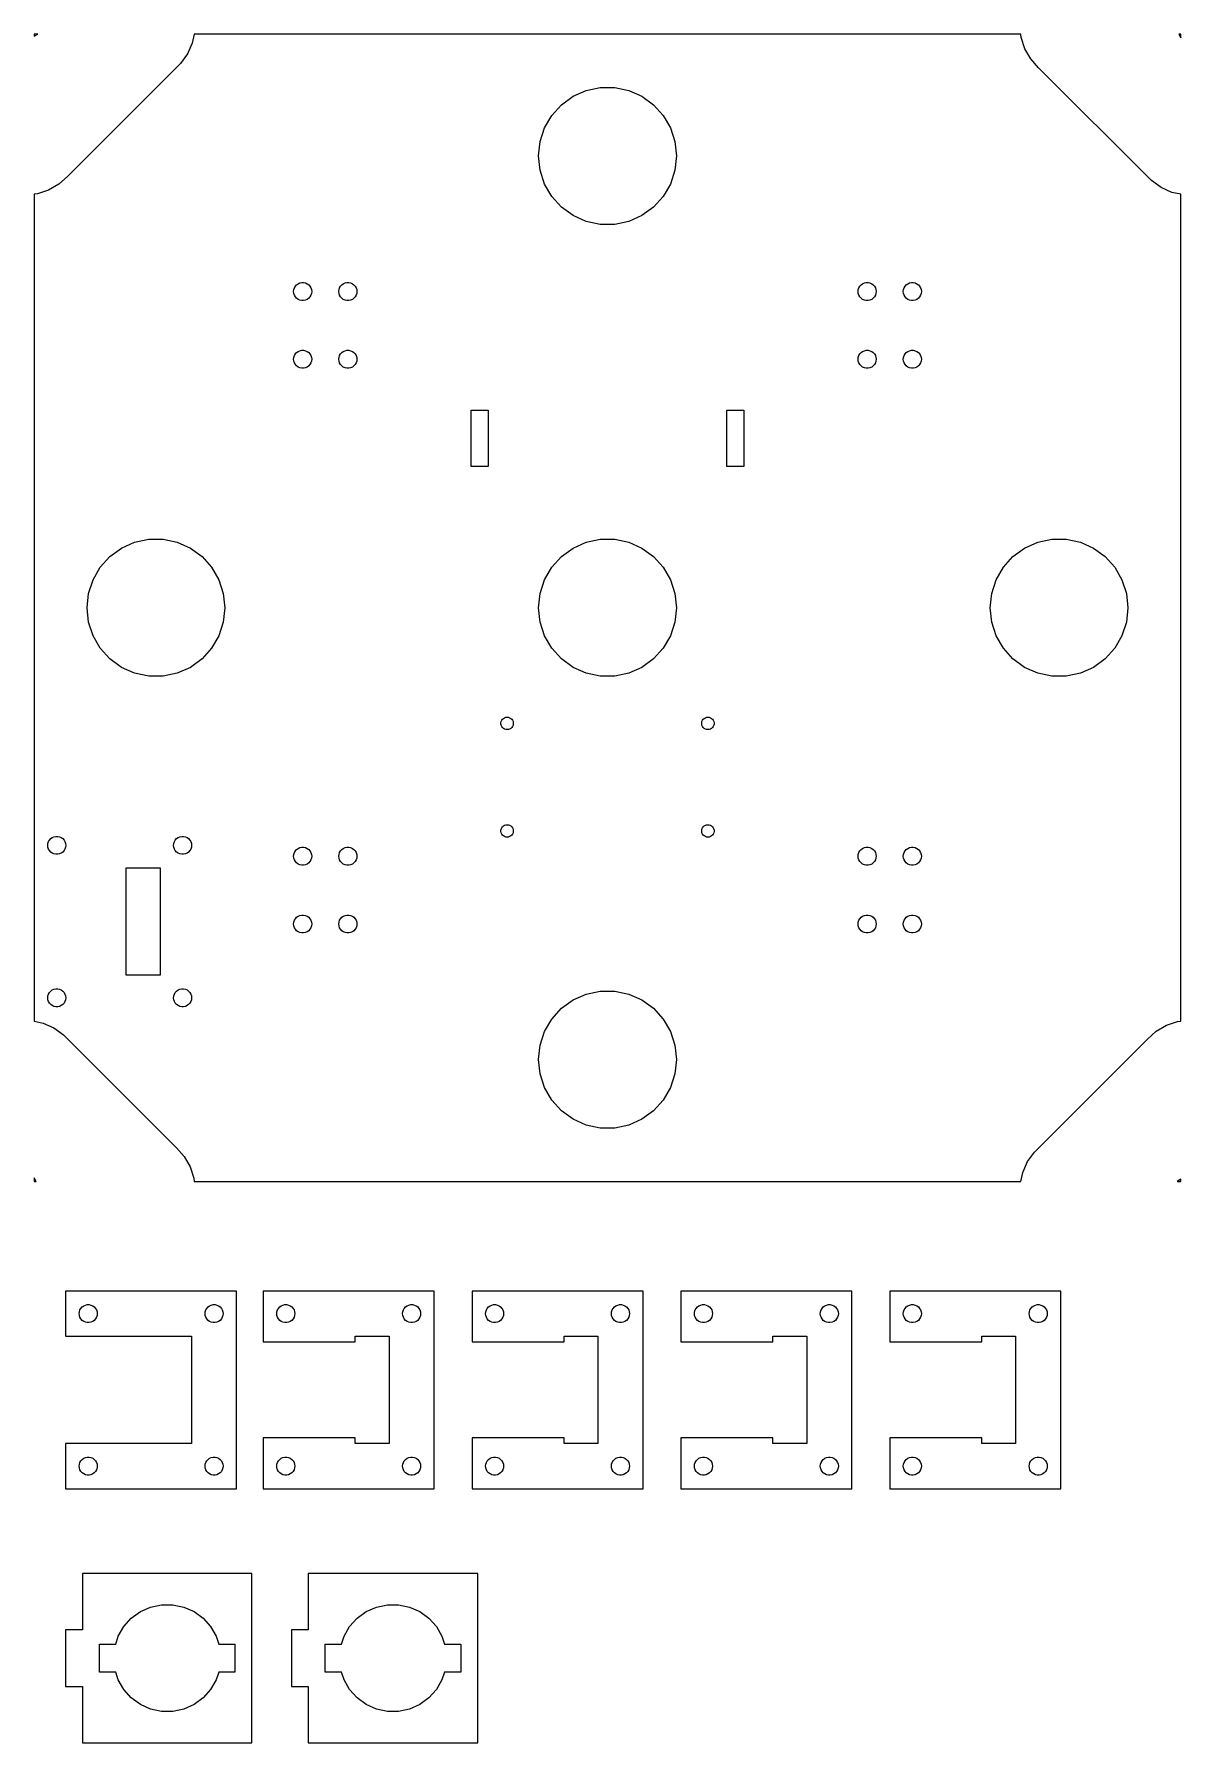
# Model space of a CAD drawing. Header units: metres. Extents: x -102 to 102, y -201 to 102.
import ezdxf

# ---------------------------------------------------------------- set-up
doc = ezdxf.new("R2010")
doc.units = ezdxf.units.M

msp = doc.modelspace()

# ---------------------------------------------------------------- linework, layer by layer
for p, q in [((-100.949, 101.571), (-101.571, 101.571)), ((-101.571, 101.571), (-101.571, 101.212)), ((-101.571, 101.212), (-100.949, 101.571)), ((-73.5605, 99.9809), (-74.4108, 98.0711)), ((-73.2225, 101.571), (-73.5605, 99.9809)), ((73.2287, 101.571), (-73.2225, 101.571)), ((73.2896, 100.992), (73.2287, 101.571)), ((73.9356, 99.0037), (73.2896, 100.992)), ((101.571, 101.571), (101.212, 101.571)), ((101.212, 101.571), (101.571, 100.949)), ((101.571, 100.949), (101.571, 101.571)), ((-74.4108, 98.0711), (-75.6396, 96.3798)), ((74.9809, 97.1932), (73.9356, 99.0037)), ((76.3798, 95.6396), (74.9809, 97.1932)), ((-75.6396, 96.3798), (-95.6396, 76.3798)), ((96.3798, 75.6396), (76.3798, 95.6396)), ((-6.09999, 90.5655), (-3.77, 91.6029)), ((-3.77, 91.6029), (-1.27524, 92.1332)), ((-1.27524, 92.1332), (1.27524, 92.1332)), ((1.27524, 92.1332), (3.77, 91.6029)), ((3.77, 91.6029), (6.09999, 90.5655)), ((-9.87, 87.171), (-8.16339, 89.0664)), ((-8.16339, 89.0664), (-6.09999, 90.5655)), ((6.09999, 90.5655), (8.16339, 89.0664)), ((8.16339, 89.0664), (9.87, 87.171)), ((-11.9334, 82.5365), (-11.1452, 84.9622)), ((-11.1452, 84.9622), (-9.87, 87.171)), ((9.87, 87.171), (11.1452, 84.9622)), ((11.1452, 84.9622), (11.9334, 82.5365)), ((-12.2, 80), (-11.9334, 82.5365)), ((11.9334, 82.5365), (12.2, 80)), ((-11.9334, 77.4635), (-12.2, 80)), ((12.2, 80), (11.9334, 77.4635)), ((-95.6396, 76.3798), (-97.1932, 74.9809)), ((-11.1452, 75.0378), (-11.9334, 77.4635)), ((11.9334, 77.4635), (11.1452, 75.0378)), ((-100.992, 73.2896), (-101.571, 73.2287)), ((-101.571, 73.2287), (-101.571, -73.2225)), ((-99.0037, 73.9356), (-100.992, 73.2896)), ((-97.1932, 74.9809), (-99.0037, 73.9356)), ((-9.87, 72.829), (-11.1452, 75.0378)), ((-8.16339, 70.9336), (-9.87, 72.829)), ((9.87, 72.829), (8.16339, 70.9336)), ((11.1452, 75.0378), (9.87, 72.829)), ((98.0711, 74.4108), (96.3798, 75.6396)), ((99.9809, 73.5605), (98.0711, 74.4108)), ((101.571, 73.2225), (99.9809, 73.5605)), ((101.571, -73.2287), (101.571, 73.2225)), ((-6.09999, 69.4345), (-8.16339, 70.9336)), ((8.16339, 70.9336), (6.09999, 69.4345)), ((-3.77, 68.3971), (-6.09999, 69.4345)), ((-1.27524, 67.8668), (-3.77, 68.3971)), ((1.27524, 67.8668), (-1.27524, 67.8668)), ((3.77, 68.3971), (1.27524, 67.8668)), ((6.09999, 69.4345), (3.77, 68.3971)), ((-54.8, 57.3856), (-54.4944, 57.5217)), ((-54.4944, 57.5217), (-54.1672, 57.5912)), ((-54.1672, 57.5912), (-53.8327, 57.5912)), ((-53.8327, 57.5912), (-53.5056, 57.5217)), ((-53.5056, 57.5217), (-53.2, 57.3856)), ((-46.8, 57.3856), (-46.4944, 57.5217)), ((-46.4944, 57.5217), (-46.1673, 57.5912)), ((-46.1673, 57.5912), (-45.8328, 57.5912)), ((-45.8328, 57.5912), (-45.5056, 57.5217)), ((-45.5056, 57.5217), (-45.2, 57.3856)), ((45.2, 57.3856), (45.5056, 57.5217)), ((45.5056, 57.5217), (45.8328, 57.5912)), ((45.8328, 57.5912), (46.1673, 57.5912)), ((46.1673, 57.5912), (46.4944, 57.5217)), ((46.4944, 57.5217), (46.8, 57.3856)), ((53.2, 57.3856), (53.5056, 57.5217)), ((53.5056, 57.5217), (53.8327, 57.5912)), ((53.8327, 57.5912), (54.1672, 57.5912)), ((54.1672, 57.5912), (54.4944, 57.5217)), ((54.4944, 57.5217), (54.8, 57.3856)), ((-55.6, 56), (-55.565, 56.3327)), ((-55.565, 55.6673), (-55.6, 56)), ((-55.565, 56.3327), (-55.4617, 56.6508)), ((-55.4617, 55.3492), (-55.565, 55.6673)), ((-55.4617, 56.6508), (-55.2944, 56.9404)), ((-55.2944, 55.0595), (-55.4617, 55.3492)), ((-55.2944, 56.9404), (-55.0706, 57.189)), ((-55.0706, 54.811), (-55.2944, 55.0595)), ((-55.0706, 57.189), (-54.8, 57.3856)), ((-54.8, 54.6143), (-55.0706, 54.811)), ((-54.4944, 54.4783), (-54.8, 54.6143)), ((-54.1672, 54.4088), (-54.4944, 54.4783)), ((-53.5056, 54.4783), (-53.8327, 54.4088)), ((-53.2, 54.6143), (-53.5056, 54.4783)), ((-53.2, 57.3856), (-52.9294, 57.189)), ((-52.9294, 54.811), (-53.2, 54.6143)), ((-52.9294, 57.189), (-52.7056, 56.9404)), ((-52.7056, 55.0595), (-52.9294, 54.811)), ((-52.7056, 56.9404), (-52.5383, 56.6508)), ((-52.5383, 55.3492), (-52.7056, 55.0595)), ((-52.5383, 56.6508), (-52.435, 56.3327)), ((-52.435, 55.6673), (-52.5383, 55.3492)), ((-52.435, 56.3327), (-52.4, 56)), ((-52.4, 56), (-52.435, 55.6673)), ((-47.6, 56), (-47.565, 56.3327)), ((-47.565, 55.6673), (-47.6, 56)), ((-47.565, 56.3327), (-47.4617, 56.6508)), ((-47.4617, 55.3492), (-47.565, 55.6673)), ((-47.4617, 56.6508), (-47.2944, 56.9404)), ((-47.2944, 55.0595), (-47.4617, 55.3492)), ((-47.2944, 56.9404), (-47.0706, 57.189)), ((-47.0706, 54.811), (-47.2944, 55.0595)), ((-47.0706, 57.189), (-46.8, 57.3856)), ((-46.8, 54.6143), (-47.0706, 54.811)), ((-46.4944, 54.4783), (-46.8, 54.6143)), ((-46.1673, 54.4088), (-46.4944, 54.4783)), ((-45.5056, 54.4783), (-45.8328, 54.4088)), ((-45.2, 54.6143), (-45.5056, 54.4783)), ((-45.2, 57.3856), (-44.9294, 57.189)), ((-44.9294, 54.811), (-45.2, 54.6143)), ((-44.9294, 57.189), (-44.7056, 56.9404)), ((-44.7056, 55.0595), (-44.9294, 54.811)), ((-44.7056, 56.9404), (-44.5383, 56.6508)), ((-44.5383, 55.3492), (-44.7056, 55.0595)), ((-44.5383, 56.6508), (-44.435, 56.3327)), ((-44.435, 55.6673), (-44.5383, 55.3492)), ((-44.435, 56.3327), (-44.4, 56)), ((-44.4, 56), (-44.435, 55.6673)), ((44.4, 56), (44.435, 56.3327)), ((44.435, 55.6673), (44.4, 56)), ((44.435, 56.3327), (44.5383, 56.6508)), ((44.5383, 55.3492), (44.435, 55.6673)), ((44.5383, 56.6508), (44.7056, 56.9404)), ((44.7056, 55.0595), (44.5383, 55.3492)), ((44.7056, 56.9404), (44.9294, 57.189)), ((44.9294, 54.811), (44.7056, 55.0595)), ((44.9294, 57.189), (45.2, 57.3856)), ((45.2, 54.6143), (44.9294, 54.811)), ((45.5056, 54.4783), (45.2, 54.6143)), ((45.8328, 54.4088), (45.5056, 54.4783)), ((46.4944, 54.4783), (46.1673, 54.4088)), ((46.8, 54.6143), (46.4944, 54.4783)), ((46.8, 57.3856), (47.0706, 57.189)), ((47.0706, 54.811), (46.8, 54.6143)), ((47.0706, 57.189), (47.2944, 56.9404)), ((47.2944, 55.0595), (47.0706, 54.811)), ((47.2944, 56.9404), (47.4617, 56.6508)), ((47.4617, 55.3492), (47.2944, 55.0595)), ((47.4617, 56.6508), (47.565, 56.3327)), ((47.565, 55.6673), (47.4617, 55.3492)), ((47.565, 56.3327), (47.6, 56)), ((47.6, 56), (47.565, 55.6673)), ((52.4, 56), (52.435, 56.3327)), ((52.435, 55.6673), (52.4, 56)), ((52.435, 56.3327), (52.5383, 56.6508)), ((52.5383, 55.3492), (52.435, 55.6673)), ((52.5383, 56.6508), (52.7056, 56.9404)), ((52.7056, 55.0595), (52.5383, 55.3492)), ((52.7056, 56.9404), (52.9294, 57.189)), ((52.9294, 54.811), (52.7056, 55.0595)), ((52.9294, 57.189), (53.2, 57.3856)), ((53.2, 54.6143), (52.9294, 54.811)), ((53.5056, 54.4783), (53.2, 54.6143)), ((53.8327, 54.4088), (53.5056, 54.4783)), ((54.4944, 54.4783), (54.1672, 54.4088)), ((54.8, 54.6143), (54.4944, 54.4783)), ((54.8, 57.3856), (55.0706, 57.189)), ((55.0706, 54.811), (54.8, 54.6143)), ((55.0706, 57.189), (55.2944, 56.9404)), ((55.2944, 55.0595), (55.0706, 54.811)), ((55.2944, 56.9404), (55.4617, 56.6508)), ((55.4617, 55.3492), (55.2944, 55.0595)), ((55.4617, 56.6508), (55.565, 56.3327)), ((55.565, 55.6673), (55.4617, 55.3492)), ((55.565, 56.3327), (55.6, 56)), ((55.6, 56), (55.565, 55.6673)), ((-53.8327, 54.4088), (-54.1672, 54.4088)), ((-45.8328, 54.4088), (-46.1673, 54.4088)), ((46.1673, 54.4088), (45.8328, 54.4088)), ((54.1672, 54.4088), (53.8327, 54.4088)), ((-55.0706, 45.189), (-54.8, 45.3857)), ((-54.8, 45.3857), (-54.4944, 45.5217)), ((-54.4944, 45.5217), (-54.1672, 45.5912)), ((-54.1672, 45.5912), (-53.8327, 45.5912)), ((-53.8327, 45.5912), (-53.5056, 45.5217)), ((-53.5056, 45.5217), (-53.2, 45.3857)), ((-53.2, 45.3857), (-52.9294, 45.189)), ((-47.0706, 45.189), (-46.8, 45.3857)), ((-46.8, 45.3857), (-46.4944, 45.5217)), ((-46.4944, 45.5217), (-46.1673, 45.5912)), ((-46.1673, 45.5912), (-45.8328, 45.5912)), ((-45.8328, 45.5912), (-45.5056, 45.5217)), ((-45.5056, 45.5217), (-45.2, 45.3857)), ((-45.2, 45.3857), (-44.9294, 45.189)), ((44.9294, 45.189), (45.2, 45.3857)), ((45.2, 45.3857), (45.5056, 45.5217)), ((45.5056, 45.5217), (45.8328, 45.5912)), ((45.8328, 45.5912), (46.1673, 45.5912)), ((46.1673, 45.5912), (46.4944, 45.5217)), ((46.4944, 45.5217), (46.8, 45.3857)), ((46.8, 45.3857), (47.0706, 45.189)), ((52.9294, 45.189), (53.2, 45.3857)), ((53.2, 45.3857), (53.5056, 45.5217)), ((53.5056, 45.5217), (53.8327, 45.5912)), ((53.8327, 45.5912), (54.1672, 45.5912)), ((54.1672, 45.5912), (54.4944, 45.5217)), ((54.4944, 45.5217), (54.8, 45.3857)), ((54.8, 45.3857), (55.0706, 45.189)), ((-55.6, 44), (-55.565, 44.3327)), ((-55.565, 43.6673), (-55.6, 44)), ((-55.565, 44.3327), (-55.4617, 44.6508)), ((-55.4617, 43.3492), (-55.565, 43.6673)), ((-55.4617, 44.6508), (-55.2944, 44.9405)), ((-55.2944, 43.0596), (-55.4617, 43.3492)), ((-55.2944, 44.9405), (-55.0706, 45.189)), ((-55.0706, 42.811), (-55.2944, 43.0596)), ((-54.8, 42.6144), (-55.0706, 42.811)), ((-54.4944, 42.4783), (-54.8, 42.6144)), ((-54.1672, 42.4088), (-54.4944, 42.4783)), ((-53.8327, 42.4088), (-54.1672, 42.4088)), ((-53.5056, 42.4783), (-53.8327, 42.4088)), ((-53.2, 42.6144), (-53.5056, 42.4783)), ((-52.9294, 42.811), (-53.2, 42.6144)), ((-52.9294, 45.189), (-52.7056, 44.9405)), ((-52.7056, 43.0596), (-52.9294, 42.811)), ((-52.7056, 44.9405), (-52.5383, 44.6508)), ((-52.5383, 43.3492), (-52.7056, 43.0596)), ((-52.5383, 44.6508), (-52.435, 44.3327)), ((-52.435, 43.6673), (-52.5383, 43.3492)), ((-52.435, 44.3327), (-52.4, 44)), ((-52.4, 44), (-52.435, 43.6673)), ((-47.6, 44), (-47.565, 44.3327)), ((-47.565, 43.6673), (-47.6, 44)), ((-47.565, 44.3327), (-47.4617, 44.6508)), ((-47.4617, 43.3492), (-47.565, 43.6673)), ((-47.4617, 44.6508), (-47.2944, 44.9405)), ((-47.2944, 43.0596), (-47.4617, 43.3492)), ((-47.2944, 44.9405), (-47.0706, 45.189)), ((-47.0706, 42.811), (-47.2944, 43.0596)), ((-46.8, 42.6144), (-47.0706, 42.811)), ((-46.4944, 42.4783), (-46.8, 42.6144)), ((-46.1673, 42.4088), (-46.4944, 42.4783)), ((-45.8328, 42.4088), (-46.1673, 42.4088)), ((-45.5056, 42.4783), (-45.8328, 42.4088)), ((-45.2, 42.6144), (-45.5056, 42.4783)), ((-44.9294, 42.811), (-45.2, 42.6144)), ((-44.9294, 45.189), (-44.7056, 44.9405)), ((-44.7056, 43.0596), (-44.9294, 42.811)), ((-44.7056, 44.9405), (-44.5383, 44.6508)), ((-44.5383, 43.3492), (-44.7056, 43.0596)), ((-44.5383, 44.6508), (-44.435, 44.3327)), ((-44.435, 43.6673), (-44.5383, 43.3492)), ((-44.435, 44.3327), (-44.4, 44)), ((-44.4, 44), (-44.435, 43.6673)), ((44.4, 44), (44.435, 44.3327)), ((44.435, 43.6673), (44.4, 44)), ((44.435, 44.3327), (44.5383, 44.6508)), ((44.5383, 43.3492), (44.435, 43.6673)), ((44.5383, 44.6508), (44.7056, 44.9405)), ((44.7056, 43.0596), (44.5383, 43.3492)), ((44.7056, 44.9405), (44.9294, 45.189)), ((44.9294, 42.811), (44.7056, 43.0596)), ((45.2, 42.6144), (44.9294, 42.811)), ((45.5056, 42.4783), (45.2, 42.6144)), ((45.8328, 42.4088), (45.5056, 42.4783)), ((46.1673, 42.4088), (45.8328, 42.4088)), ((46.4944, 42.4783), (46.1673, 42.4088)), ((46.8, 42.6144), (46.4944, 42.4783)), ((47.0706, 42.811), (46.8, 42.6144)), ((47.0706, 45.189), (47.2944, 44.9405)), ((47.2944, 43.0596), (47.0706, 42.811)), ((47.2944, 44.9405), (47.4617, 44.6508)), ((47.4617, 43.3492), (47.2944, 43.0596)), ((47.4617, 44.6508), (47.565, 44.3327)), ((47.565, 43.6673), (47.4617, 43.3492)), ((47.565, 44.3327), (47.6, 44)), ((47.6, 44), (47.565, 43.6673)), ((52.4, 44), (52.435, 44.3327)), ((52.435, 43.6673), (52.4, 44)), ((52.435, 44.3327), (52.5383, 44.6508)), ((52.5383, 43.3492), (52.435, 43.6673)), ((52.5383, 44.6508), (52.7056, 44.9405)), ((52.7056, 43.0596), (52.5383, 43.3492)), ((52.7056, 44.9405), (52.9294, 45.189)), ((52.9294, 42.811), (52.7056, 43.0596)), ((53.2, 42.6144), (52.9294, 42.811)), ((53.5056, 42.4783), (53.2, 42.6144)), ((53.8327, 42.4088), (53.5056, 42.4783)), ((54.1672, 42.4088), (53.8327, 42.4088)), ((54.4944, 42.4783), (54.1672, 42.4088)), ((54.8, 42.6144), (54.4944, 42.4783)), ((55.0706, 42.811), (54.8, 42.6144)), ((55.0706, 45.189), (55.2944, 44.9405)), ((55.2944, 43.0596), (55.0706, 42.811)), ((55.2944, 44.9405), (55.4617, 44.6508)), ((55.4617, 43.3492), (55.2944, 43.0596)), ((55.4617, 44.6508), (55.565, 44.3327)), ((55.565, 43.6673), (55.4617, 43.3492)), ((55.565, 44.3327), (55.6, 44)), ((55.6, 44), (55.565, 43.6673)), ((-24.1667, 25), (-24.1667, 35)), ((-24.1667, 35), (-21.1667, 35)), ((-21.1667, 35), (-21.1667, 25)), ((21.1667, 25), (21.1667, 35)), ((21.1667, 35), (24.1667, 35)), ((24.1667, 35), (24.1667, 25)), ((-21.1667, 25), (-24.1667, 25)), ((24.1667, 25), (21.1667, 25)), ((-83.77, 11.6029), (-81.2752, 12.1332)), ((-81.2752, 12.1332), (-78.7247, 12.1332)), ((-78.7247, 12.1332), (-76.23, 11.6029)), ((-3.77, 11.6029), (-1.27524, 12.1332)), ((-1.27524, 12.1332), (1.27524, 12.1332)), ((1.27524, 12.1332), (3.77, 11.6029)), ((76.23, 11.6029), (78.7247, 12.1332)), ((78.7247, 12.1332), (81.2752, 12.1332)), ((81.2752, 12.1332), (83.77, 11.6029)), ((-88.1634, 9.06636), (-86.1, 10.5655)), ((-86.1, 10.5655), (-83.77, 11.6029)), ((-76.23, 11.6029), (-73.9, 10.5655)), ((-73.9, 10.5655), (-71.8366, 9.06636)), ((-8.16339, 9.06636), (-6.09999, 10.5655)), ((-6.09999, 10.5655), (-3.77, 11.6029)), ((3.77, 11.6029), (6.09999, 10.5655)), ((6.09999, 10.5655), (8.16339, 9.06636)), ((71.8366, 9.06636), (73.9, 10.5655)), ((73.9, 10.5655), (76.23, 11.6029)), ((83.77, 11.6029), (86.1, 10.5655)), ((86.1, 10.5655), (88.1634, 9.06636)), ((-91.1452, 4.96217), (-89.87, 7.17097)), ((-89.87, 7.17097), (-88.1634, 9.06636)), ((-71.8366, 9.06636), (-70.13, 7.17097)), ((-70.13, 7.17097), (-68.8547, 4.96217)), ((-11.1452, 4.96217), (-9.87, 7.17097)), ((-9.87, 7.17097), (-8.16339, 9.06636)), ((8.16339, 9.06636), (9.87, 7.17097)), ((9.87, 7.17097), (11.1452, 4.96217)), ((68.8547, 4.96217), (70.13, 7.17097)), ((70.13, 7.17097), (71.8366, 9.06636)), ((88.1634, 9.06636), (89.87, 7.17097)), ((89.87, 7.17097), (91.1452, 4.96217)), ((-91.9334, 2.53651), (-91.1452, 4.96217)), ((-68.8547, 4.96217), (-68.0666, 2.53651)), ((-11.9334, 2.53651), (-11.1452, 4.96217)), ((11.1452, 4.96217), (11.9334, 2.53651)), ((68.0666, 2.53651), (68.8547, 4.96217)), ((91.1452, 4.96217), (91.9334, 2.53651)), ((-92.2, 0), (-91.9334, 2.53651)), ((-91.9334, -2.53651), (-92.2, 0)), ((-68.0666, 2.53651), (-67.8, 0)), ((-67.8, 0), (-68.0666, -2.53651)), ((-12.2, 0), (-11.9334, 2.53651)), ((-11.9334, -2.53651), (-12.2, 0)), ((11.9334, 2.53651), (12.2, 0)), ((12.2, 0), (11.9334, -2.53651)), ((67.8, 0), (68.0666, 2.53651)), ((68.0666, -2.53651), (67.8, 0)), ((91.9334, 2.53651), (92.2, 0)), ((92.2, 0), (91.9334, -2.53651)), ((-91.1452, -4.96217), (-91.9334, -2.53651)), ((-68.0666, -2.53651), (-68.8547, -4.96217)), ((-11.1452, -4.96217), (-11.9334, -2.53651)), ((11.9334, -2.53651), (11.1452, -4.96217)), ((68.8547, -4.96217), (68.0666, -2.53651)), ((91.9334, -2.53651), (91.1452, -4.96217)), ((-89.87, -7.17097), (-91.1452, -4.96217)), ((-68.8547, -4.96217), (-70.13, -7.17097)), ((-9.87, -7.17097), (-11.1452, -4.96217)), ((11.1452, -4.96217), (9.87, -7.17097)), ((70.13, -7.17097), (68.8547, -4.96217)), ((91.1452, -4.96217), (89.87, -7.17097)), ((-88.1634, -9.06636), (-89.87, -7.17097)), ((-86.1, -10.5655), (-88.1634, -9.06636)), ((-71.8366, -9.06636), (-73.9, -10.5655)), ((-70.13, -7.17097), (-71.8366, -9.06636)), ((-8.16339, -9.06636), (-9.87, -7.17097)), ((-6.09999, -10.5655), (-8.16339, -9.06636)), ((8.16339, -9.06636), (6.09999, -10.5655)), ((9.87, -7.17097), (8.16339, -9.06636)), ((71.8366, -9.06636), (70.13, -7.17097)), ((73.9, -10.5655), (71.8366, -9.06636)), ((88.1634, -9.06636), (86.1, -10.5655)), ((89.87, -7.17097), (88.1634, -9.06636)), ((-83.77, -11.6029), (-86.1, -10.5655)), ((-81.2752, -12.1332), (-83.77, -11.6029)), ((-76.23, -11.6029), (-78.7247, -12.1332)), ((-73.9, -10.5655), (-76.23, -11.6029)), ((-3.77, -11.6029), (-6.09999, -10.5655)), ((-1.27524, -12.1332), (-3.77, -11.6029)), ((3.77, -11.6029), (1.27524, -12.1332)), ((6.09999, -10.5655), (3.77, -11.6029)), ((76.23, -11.6029), (73.9, -10.5655)), ((78.7247, -12.1332), (76.23, -11.6029)), ((83.77, -11.6029), (81.2752, -12.1332)), ((86.1, -10.5655), (83.77, -11.6029)), ((-78.7247, -12.1332), (-81.2752, -12.1332)), ((1.27524, -12.1332), (-1.27524, -12.1332)), ((81.2752, -12.1332), (78.7247, -12.1332)), ((-18.874, -20.36), (-18.8262, -20.1351)), ((-18.874, -20.59), (-18.874, -20.36)), ((-18.8262, -20.8149), (-18.874, -20.59)), ((-18.8262, -20.1351), (-18.7326, -19.925)), ((-18.7326, -21.025), (-18.8262, -20.8149)), ((-18.7326, -19.925), (-18.5975, -19.739)), ((-18.5975, -21.211), (-18.7326, -21.025)), ((-18.5975, -19.739), (-18.4266, -19.5851)), ((-18.4266, -19.5851), (-18.2274, -19.4701)), ((-18.2274, -19.4701), (-18.0087, -19.399)), ((-18.0087, -19.399), (-17.78, -19.375)), ((-17.78, -19.375), (-17.5513, -19.399)), ((-17.5513, -19.399), (-17.3326, -19.4701)), ((-17.3326, -19.4701), (-17.1334, -19.5851)), ((-17.1334, -19.5851), (-16.9625, -19.739)), ((-16.9625, -19.739), (-16.8274, -19.925)), ((-16.8274, -21.025), (-16.9625, -21.211)), ((-16.8274, -19.925), (-16.7338, -20.1351)), ((-16.7338, -20.8149), (-16.8274, -21.025)), ((-16.7338, -20.1351), (-16.686, -20.36)), ((-16.686, -20.59), (-16.7338, -20.8149)), ((-16.686, -20.36), (-16.686, -20.59)), ((16.686, -20.36), (16.7338, -20.1351)), ((16.686, -20.59), (16.686, -20.36)), ((16.7338, -20.8149), (16.686, -20.59)), ((16.7338, -20.1351), (16.8274, -19.925)), ((16.8274, -21.025), (16.7338, -20.8149)), ((16.8274, -19.925), (16.9625, -19.739)), ((16.9625, -21.211), (16.8274, -21.025)), ((16.9625, -19.739), (17.1334, -19.5851)), ((17.1334, -19.5851), (17.3326, -19.4701)), ((17.3326, -19.4701), (17.5513, -19.399)), ((17.5513, -19.399), (17.78, -19.375)), ((17.78, -19.375), (18.0087, -19.399)), ((18.0087, -19.399), (18.2274, -19.4701)), ((18.2274, -19.4701), (18.4266, -19.5851)), ((18.4266, -19.5851), (18.5975, -19.739)), ((18.5975, -19.739), (18.7326, -19.925)), ((18.7326, -21.025), (18.5975, -21.211)), ((18.7326, -19.925), (18.8262, -20.1351)), ((18.8262, -20.8149), (18.7326, -21.025)), ((18.8262, -20.1351), (18.874, -20.36)), ((18.874, -20.59), (18.8262, -20.8149)), ((18.874, -20.36), (18.874, -20.59)), ((-18.4266, -21.3649), (-18.5975, -21.211)), ((-18.2274, -21.4799), (-18.4266, -21.3649)), ((-18.0087, -21.551), (-18.2274, -21.4799)), ((-17.78, -21.575), (-18.0087, -21.551)), ((-17.5513, -21.551), (-17.78, -21.575)), ((-17.3326, -21.4799), (-17.5513, -21.551)), ((-17.1334, -21.3649), (-17.3326, -21.4799)), ((-16.9625, -21.211), (-17.1334, -21.3649)), ((17.1334, -21.3649), (16.9625, -21.211)), ((17.3326, -21.4799), (17.1334, -21.3649)), ((17.5513, -21.551), (17.3326, -21.4799)), ((17.78, -21.575), (17.5513, -21.551)), ((18.0087, -21.551), (17.78, -21.575)), ((18.2274, -21.4799), (18.0087, -21.551)), ((18.4266, -21.3649), (18.2274, -21.4799)), ((18.5975, -21.211), (18.4266, -21.3649)), ((-18.874, -39.41), (-18.8262, -39.1851)), ((-18.8262, -39.1851), (-18.7326, -38.975)), ((-18.7326, -38.975), (-18.5975, -38.789)), ((-18.5975, -38.789), (-18.4266, -38.6351)), ((-18.4266, -38.6351), (-18.2274, -38.5201)), ((-18.2274, -38.5201), (-18.0087, -38.449)), ((-18.0087, -38.449), (-17.78, -38.425)), ((-17.78, -38.425), (-17.5513, -38.449)), ((-17.5513, -38.449), (-17.3326, -38.5201)), ((-17.3326, -38.5201), (-17.1334, -38.6351)), ((-17.1334, -38.6351), (-16.9625, -38.789)), ((-16.9625, -38.789), (-16.8274, -38.975)), ((-16.8274, -38.975), (-16.7338, -39.1851)), ((-16.7338, -39.1851), (-16.686, -39.41)), ((16.686, -39.41), (16.7338, -39.1851)), ((16.7338, -39.1851), (16.8274, -38.975)), ((16.8274, -38.975), (16.9625, -38.789)), ((16.9625, -38.789), (17.1334, -38.6351)), ((17.1334, -38.6351), (17.3326, -38.5201)), ((17.3326, -38.5201), (17.5513, -38.449)), ((17.5513, -38.449), (17.78, -38.425)), ((17.78, -38.425), (18.0087, -38.449)), ((18.0087, -38.449), (18.2274, -38.5201)), ((18.2274, -38.5201), (18.4266, -38.6351)), ((18.4266, -38.6351), (18.5975, -38.789)), ((18.5975, -38.789), (18.7326, -38.975)), ((18.7326, -38.975), (18.8262, -39.1851)), ((18.8262, -39.1851), (18.874, -39.41)), ((-99.1711, -42.0711), (-99.1361, -41.7384)), ((-99.1361, -42.4037), (-99.1711, -42.0711)), ((-99.1361, -41.7384), (-99.0327, -41.4203)), ((-99.0327, -41.4203), (-98.8655, -41.1306)), ((-98.8655, -41.1306), (-98.6417, -40.882)), ((-98.6417, -40.882), (-98.3711, -40.6854)), ((-98.3711, -40.6854), (-98.0655, -40.5494)), ((-98.0655, -40.5494), (-97.7383, -40.4798)), ((-97.7383, -40.4798), (-97.4038, -40.4798)), ((-97.4038, -40.4798), (-97.0766, -40.5494)), ((-97.0766, -40.5494), (-96.7711, -40.6854)), ((-96.7711, -40.6854), (-96.5005, -40.882)), ((-96.5005, -40.882), (-96.2766, -41.1306)), ((-96.2766, -41.1306), (-96.1094, -41.4203)), ((-96.1094, -41.4203), (-96.006, -41.7384)), ((-96.006, -41.7384), (-95.9711, -42.0711)), ((-95.9711, -42.0711), (-96.006, -42.4037)), ((-76.8711, -42.0711), (-76.8361, -41.7384)), ((-76.8361, -42.4037), (-76.8711, -42.0711)), ((-76.8361, -41.7384), (-76.7327, -41.4203)), ((-76.7327, -41.4203), (-76.5655, -41.1306)), ((-76.5655, -41.1306), (-76.3417, -40.882)), ((-76.3417, -40.882), (-76.0711, -40.6854)), ((-76.0711, -40.6854), (-75.7655, -40.5494)), ((-75.7655, -40.5494), (-75.4383, -40.4798)), ((-75.4383, -40.4798), (-75.1038, -40.4798)), ((-75.1038, -40.4798), (-74.7766, -40.5494)), ((-74.7766, -40.5494), (-74.4711, -40.6854)), ((-74.4711, -40.6854), (-74.2005, -40.882)), ((-74.2005, -40.882), (-73.9766, -41.1306)), ((-73.9766, -41.1306), (-73.8094, -41.4203)), ((-73.8094, -41.4203), (-73.706, -41.7384)), ((-73.706, -41.7384), (-73.6711, -42.0711)), ((-73.6711, -42.0711), (-73.706, -42.4037)), ((-18.874, -39.64), (-18.874, -39.41)), ((-18.8262, -39.8649), (-18.874, -39.64)), ((-18.7326, -40.075), (-18.8262, -39.8649)), ((-18.5975, -40.261), (-18.7326, -40.075)), ((-18.4266, -40.4149), (-18.5975, -40.261)), ((-18.2274, -40.5299), (-18.4266, -40.4149)), ((-18.0087, -40.601), (-18.2274, -40.5299)), ((-17.78, -40.625), (-18.0087, -40.601)), ((-17.5513, -40.601), (-17.78, -40.625)), ((-17.3326, -40.5299), (-17.5513, -40.601)), ((-17.1334, -40.4149), (-17.3326, -40.5299)), ((-16.9625, -40.261), (-17.1334, -40.4149)), ((-16.8274, -40.075), (-16.9625, -40.261)), ((-16.7338, -39.8649), (-16.8274, -40.075)), ((-16.686, -39.64), (-16.7338, -39.8649)), ((-16.686, -39.41), (-16.686, -39.64)), ((16.686, -39.64), (16.686, -39.41)), ((16.7338, -39.8649), (16.686, -39.64)), ((16.8274, -40.075), (16.7338, -39.8649)), ((16.9625, -40.261), (16.8274, -40.075)), ((17.1334, -40.4149), (16.9625, -40.261)), ((17.3326, -40.5299), (17.1334, -40.4149)), ((17.5513, -40.601), (17.3326, -40.5299)), ((17.78, -40.625), (17.5513, -40.601)), ((18.0087, -40.601), (17.78, -40.625)), ((18.2274, -40.5299), (18.0087, -40.601)), ((18.4266, -40.4149), (18.2274, -40.5299)), ((18.5975, -40.261), (18.4266, -40.4149)), ((18.7326, -40.075), (18.5975, -40.261)), ((18.8262, -39.8649), (18.7326, -40.075)), ((18.874, -39.64), (18.8262, -39.8649)), ((18.874, -39.41), (18.874, -39.64)), ((-99.0327, -42.7218), (-99.1361, -42.4037)), ((-98.8655, -43.0115), (-99.0327, -42.7218)), ((-98.6417, -43.2601), (-98.8655, -43.0115)), ((-98.3711, -43.4567), (-98.6417, -43.2601)), ((-98.0655, -43.5928), (-98.3711, -43.4567)), ((-97.7383, -43.6623), (-98.0655, -43.5928)), ((-97.4038, -43.6623), (-97.7383, -43.6623)), ((-97.0766, -43.5928), (-97.4038, -43.6623)), ((-96.7711, -43.4567), (-97.0766, -43.5928)), ((-96.5005, -43.2601), (-96.7711, -43.4567)), ((-96.2766, -43.0115), (-96.5005, -43.2601)), ((-96.1094, -42.7218), (-96.2766, -43.0115)), ((-96.006, -42.4037), (-96.1094, -42.7218)), ((-76.7327, -42.7218), (-76.8361, -42.4037)), ((-76.5655, -43.0115), (-76.7327, -42.7218)), ((-76.3417, -43.2601), (-76.5655, -43.0115)), ((-76.0711, -43.4567), (-76.3417, -43.2601)), ((-75.7655, -43.5928), (-76.0711, -43.4567)), ((-75.4383, -43.6623), (-75.7655, -43.5928)), ((-75.1038, -43.6623), (-75.4383, -43.6623)), ((-74.7766, -43.5928), (-75.1038, -43.6623)), ((-74.4711, -43.4567), (-74.7766, -43.5928)), ((-74.2005, -43.2601), (-74.4711, -43.4567)), ((-73.9766, -43.0115), (-74.2005, -43.2601)), ((-73.8094, -42.7218), (-73.9766, -43.0115)), ((-73.706, -42.4037), (-73.8094, -42.7218)), ((-55.6, -44), (-55.565, -43.6673)), ((-55.565, -44.3327), (-55.6, -44)), ((-55.565, -43.6673), (-55.4617, -43.3492)), ((-55.4617, -44.6508), (-55.565, -44.3327)), ((-55.4617, -43.3492), (-55.2944, -43.0596)), ((-55.2944, -44.9405), (-55.4617, -44.6508)), ((-55.2944, -43.0596), (-55.0706, -42.811)), ((-55.0706, -45.189), (-55.2944, -44.9405)), ((-55.0706, -42.811), (-54.8, -42.6144)), ((-54.8, -45.3857), (-55.0706, -45.189)), ((-54.8, -42.6144), (-54.4944, -42.4783)), ((-54.4944, -42.4783), (-54.1672, -42.4088)), ((-54.1672, -42.4088), (-53.8327, -42.4088)), ((-53.8327, -42.4088), (-53.5056, -42.4783)), ((-53.5056, -42.4783), (-53.2, -42.6144)), ((-53.2, -42.6144), (-52.9294, -42.811)), ((-52.9294, -45.189), (-53.2, -45.3857)), ((-52.9294, -42.811), (-52.7056, -43.0596)), ((-52.7056, -44.9405), (-52.9294, -45.189)), ((-52.7056, -43.0596), (-52.5383, -43.3492)), ((-52.5383, -44.6508), (-52.7056, -44.9405)), ((-52.5383, -43.3492), (-52.435, -43.6673)), ((-52.435, -44.3327), (-52.5383, -44.6508)), ((-52.435, -43.6673), (-52.4, -44)), ((-52.4, -44), (-52.435, -44.3327)), ((-47.6, -44), (-47.565, -43.6673)), ((-47.565, -44.3327), (-47.6, -44)), ((-47.565, -43.6673), (-47.4617, -43.3492)), ((-47.4617, -44.6508), (-47.565, -44.3327)), ((-47.4617, -43.3492), (-47.2944, -43.0596)), ((-47.2944, -44.9405), (-47.4617, -44.6508)), ((-47.2944, -43.0596), (-47.0706, -42.811)), ((-47.0706, -45.189), (-47.2944, -44.9405)), ((-47.0706, -42.811), (-46.8, -42.6144)), ((-46.8, -45.3857), (-47.0706, -45.189)), ((-46.8, -42.6144), (-46.4944, -42.4783)), ((-46.4944, -42.4783), (-46.1673, -42.4088)), ((-46.1673, -42.4088), (-45.8328, -42.4088)), ((-45.8328, -42.4088), (-45.5056, -42.4783)), ((-45.5056, -42.4783), (-45.2, -42.6144)), ((-45.2, -42.6144), (-44.9294, -42.811)), ((-44.9294, -45.189), (-45.2, -45.3857)), ((-44.9294, -42.811), (-44.7056, -43.0596)), ((-44.7056, -44.9405), (-44.9294, -45.189)), ((-44.7056, -43.0596), (-44.5383, -43.3492)), ((-44.5383, -44.6508), (-44.7056, -44.9405)), ((-44.5383, -43.3492), (-44.435, -43.6673)), ((-44.435, -44.3327), (-44.5383, -44.6508)), ((-44.435, -43.6673), (-44.4, -44)), ((-44.4, -44), (-44.435, -44.3327)), ((44.4, -44), (44.435, -43.6673)), ((44.435, -44.3327), (44.4, -44)), ((44.435, -43.6673), (44.5383, -43.3492)), ((44.5383, -44.6508), (44.435, -44.3327)), ((44.5383, -43.3492), (44.7056, -43.0596)), ((44.7056, -44.9405), (44.5383, -44.6508)), ((44.7056, -43.0596), (44.9294, -42.811)), ((44.9294, -45.189), (44.7056, -44.9405)), ((44.9294, -42.811), (45.2, -42.6144)), ((45.2, -45.3857), (44.9294, -45.189)), ((45.2, -42.6144), (45.5056, -42.4783)), ((45.5056, -42.4783), (45.8328, -42.4088)), ((45.8328, -42.4088), (46.1673, -42.4088)), ((46.1673, -42.4088), (46.4944, -42.4783)), ((46.4944, -42.4783), (46.8, -42.6144)), ((46.8, -42.6144), (47.0706, -42.811)), ((47.0706, -45.189), (46.8, -45.3857)), ((47.0706, -42.811), (47.2944, -43.0596)), ((47.2944, -44.9405), (47.0706, -45.189)), ((47.2944, -43.0596), (47.4617, -43.3492)), ((47.4617, -44.6508), (47.2944, -44.9405)), ((47.4617, -43.3492), (47.565, -43.6673)), ((47.565, -44.3327), (47.4617, -44.6508)), ((47.565, -43.6673), (47.6, -44)), ((47.6, -44), (47.565, -44.3327)), ((52.4, -44), (52.435, -43.6673)), ((52.435, -44.3327), (52.4, -44)), ((52.435, -43.6673), (52.5383, -43.3492)), ((52.5383, -44.6508), (52.435, -44.3327)), ((52.5383, -43.3492), (52.7056, -43.0596)), ((52.7056, -44.9405), (52.5383, -44.6508)), ((52.7056, -43.0596), (52.9294, -42.811)), ((52.9294, -45.189), (52.7056, -44.9405)), ((52.9294, -42.811), (53.2, -42.6144)), ((53.2, -45.3857), (52.9294, -45.189)), ((53.2, -42.6144), (53.5056, -42.4783)), ((53.5056, -42.4783), (53.8327, -42.4088)), ((53.8327, -42.4088), (54.1672, -42.4088)), ((54.1672, -42.4088), (54.4944, -42.4783)), ((54.4944, -42.4783), (54.8, -42.6144)), ((54.8, -42.6144), (55.0706, -42.811)), ((55.0706, -45.189), (54.8, -45.3857)), ((55.0706, -42.811), (55.2944, -43.0596)), ((55.2944, -44.9405), (55.0706, -45.189)), ((55.2944, -43.0596), (55.4617, -43.3492)), ((55.4617, -44.6508), (55.2944, -44.9405)), ((55.4617, -43.3492), (55.565, -43.6673)), ((55.565, -44.3327), (55.4617, -44.6508)), ((55.565, -43.6673), (55.6, -44)), ((55.6, -44), (55.565, -44.3327)), ((-85.2711, -65.0711), (-85.2711, -46.0711)), ((-85.2711, -46.0711), (-79.2711, -46.0711)), ((-79.2711, -46.0711), (-79.2711, -65.0711)), ((-54.4944, -45.5217), (-54.8, -45.3857)), ((-54.1672, -45.5912), (-54.4944, -45.5217)), ((-53.8327, -45.5912), (-54.1672, -45.5912)), ((-53.5056, -45.5217), (-53.8327, -45.5912)), ((-53.2, -45.3857), (-53.5056, -45.5217)), ((-46.4944, -45.5217), (-46.8, -45.3857)), ((-46.1673, -45.5912), (-46.4944, -45.5217)), ((-45.8328, -45.5912), (-46.1673, -45.5912)), ((-45.5056, -45.5217), (-45.8328, -45.5912)), ((-45.2, -45.3857), (-45.5056, -45.5217)), ((45.5056, -45.5217), (45.2, -45.3857)), ((45.8328, -45.5912), (45.5056, -45.5217)), ((46.1673, -45.5912), (45.8328, -45.5912)), ((46.4944, -45.5217), (46.1673, -45.5912)), ((46.8, -45.3857), (46.4944, -45.5217)), ((53.5056, -45.5217), (53.2, -45.3857)), ((53.8327, -45.5912), (53.5056, -45.5217)), ((54.1672, -45.5912), (53.8327, -45.5912)), ((54.4944, -45.5217), (54.1672, -45.5912)), ((54.8, -45.3857), (54.4944, -45.5217)), ((-54.4944, -54.4783), (-54.1672, -54.4088)), ((-54.1672, -54.4088), (-53.8327, -54.4088)), ((-53.8327, -54.4088), (-53.5056, -54.4783)), ((-46.4944, -54.4783), (-46.1673, -54.4088)), ((-46.1673, -54.4088), (-45.8328, -54.4088)), ((-45.8328, -54.4088), (-45.5056, -54.4783)), ((45.5056, -54.4783), (45.8328, -54.4088)), ((45.8328, -54.4088), (46.1673, -54.4088)), ((46.1673, -54.4088), (46.4944, -54.4783)), ((53.5056, -54.4783), (53.8327, -54.4088)), ((53.8327, -54.4088), (54.1672, -54.4088)), ((54.1672, -54.4088), (54.4944, -54.4783)), ((-55.6, -56), (-55.565, -55.6673)), ((-55.565, -56.3327), (-55.6, -56)), ((-55.565, -55.6673), (-55.4617, -55.3492)), ((-55.4617, -56.6508), (-55.565, -56.3327)), ((-55.4617, -55.3492), (-55.2944, -55.0595)), ((-55.2944, -56.9404), (-55.4617, -56.6508)), ((-55.2944, -55.0595), (-55.0706, -54.811)), ((-55.0706, -57.189), (-55.2944, -56.9404)), ((-55.0706, -54.811), (-54.8, -54.6143)), ((-54.8, -57.3856), (-55.0706, -57.189)), ((-54.8, -54.6143), (-54.4944, -54.4783)), ((-54.4944, -57.5217), (-54.8, -57.3856)), ((-53.5056, -54.4783), (-53.2, -54.6143)), ((-53.2, -57.3856), (-53.5056, -57.5217)), ((-53.2, -54.6143), (-52.9294, -54.811)), ((-52.9294, -57.189), (-53.2, -57.3856)), ((-52.9294, -54.811), (-52.7056, -55.0595)), ((-52.7056, -56.9404), (-52.9294, -57.189)), ((-52.7056, -55.0595), (-52.5383, -55.3492)), ((-52.5383, -56.6508), (-52.7056, -56.9404)), ((-52.5383, -55.3492), (-52.435, -55.6673)), ((-52.435, -56.3327), (-52.5383, -56.6508)), ((-52.435, -55.6673), (-52.4, -56)), ((-52.4, -56), (-52.435, -56.3327)), ((-47.6, -56), (-47.565, -55.6673)), ((-47.565, -56.3327), (-47.6, -56)), ((-47.565, -55.6673), (-47.4617, -55.3492)), ((-47.4617, -56.6508), (-47.565, -56.3327)), ((-47.4617, -55.3492), (-47.2944, -55.0595)), ((-47.2944, -56.9404), (-47.4617, -56.6508)), ((-47.2944, -55.0595), (-47.0706, -54.811)), ((-47.0706, -57.189), (-47.2944, -56.9404)), ((-47.0706, -54.811), (-46.8, -54.6143)), ((-46.8, -57.3856), (-47.0706, -57.189)), ((-46.8, -54.6143), (-46.4944, -54.4783)), ((-46.4944, -57.5217), (-46.8, -57.3856)), ((-45.5056, -54.4783), (-45.2, -54.6143)), ((-45.2, -57.3856), (-45.5056, -57.5217)), ((-45.2, -54.6143), (-44.9294, -54.811)), ((-44.9294, -57.189), (-45.2, -57.3856)), ((-44.9294, -54.811), (-44.7056, -55.0595)), ((-44.7056, -56.9404), (-44.9294, -57.189)), ((-44.7056, -55.0595), (-44.5383, -55.3492)), ((-44.5383, -56.6508), (-44.7056, -56.9404)), ((-44.5383, -55.3492), (-44.435, -55.6673)), ((-44.435, -56.3327), (-44.5383, -56.6508)), ((-44.435, -55.6673), (-44.4, -56)), ((-44.4, -56), (-44.435, -56.3327)), ((44.4, -56), (44.435, -55.6673)), ((44.435, -56.3327), (44.4, -56)), ((44.435, -55.6673), (44.5383, -55.3492)), ((44.5383, -56.6508), (44.435, -56.3327)), ((44.5383, -55.3492), (44.7056, -55.0595)), ((44.7056, -56.9404), (44.5383, -56.6508)), ((44.7056, -55.0595), (44.9294, -54.811)), ((44.9294, -57.189), (44.7056, -56.9404)), ((44.9294, -54.811), (45.2, -54.6143)), ((45.2, -57.3856), (44.9294, -57.189)), ((45.2, -54.6143), (45.5056, -54.4783)), ((45.5056, -57.5217), (45.2, -57.3856)), ((46.4944, -54.4783), (46.8, -54.6143)), ((46.8, -57.3856), (46.4944, -57.5217)), ((46.8, -54.6143), (47.0706, -54.811)), ((47.0706, -57.189), (46.8, -57.3856)), ((47.0706, -54.811), (47.2944, -55.0595)), ((47.2944, -56.9404), (47.0706, -57.189)), ((47.2944, -55.0595), (47.4617, -55.3492)), ((47.4617, -56.6508), (47.2944, -56.9404)), ((47.4617, -55.3492), (47.565, -55.6673)), ((47.565, -56.3327), (47.4617, -56.6508)), ((47.565, -55.6673), (47.6, -56)), ((47.6, -56), (47.565, -56.3327)), ((52.4, -56), (52.435, -55.6673)), ((52.435, -56.3327), (52.4, -56)), ((52.435, -55.6673), (52.5383, -55.3492)), ((52.5383, -56.6508), (52.435, -56.3327)), ((52.5383, -55.3492), (52.7056, -55.0595)), ((52.7056, -56.9404), (52.5383, -56.6508)), ((52.7056, -55.0595), (52.9294, -54.811)), ((52.9294, -57.189), (52.7056, -56.9404)), ((52.9294, -54.811), (53.2, -54.6143)), ((53.2, -57.3856), (52.9294, -57.189)), ((53.2, -54.6143), (53.5056, -54.4783)), ((53.5056, -57.5217), (53.2, -57.3856)), ((54.4944, -54.4783), (54.8, -54.6143)), ((54.8, -57.3856), (54.4944, -57.5217)), ((54.8, -54.6143), (55.0706, -54.811)), ((55.0706, -57.189), (54.8, -57.3856)), ((55.0706, -54.811), (55.2944, -55.0595)), ((55.2944, -56.9404), (55.0706, -57.189)), ((55.2944, -55.0595), (55.4617, -55.3492)), ((55.4617, -56.6508), (55.2944, -56.9404)), ((55.4617, -55.3492), (55.565, -55.6673)), ((55.565, -56.3327), (55.4617, -56.6508)), ((55.565, -55.6673), (55.6, -56)), ((55.6, -56), (55.565, -56.3327)), ((-54.1672, -57.5912), (-54.4944, -57.5217)), ((-53.8327, -57.5912), (-54.1672, -57.5912)), ((-53.5056, -57.5217), (-53.8327, -57.5912)), ((-46.1673, -57.5912), (-46.4944, -57.5217)), ((-45.8328, -57.5912), (-46.1673, -57.5912)), ((-45.5056, -57.5217), (-45.8328, -57.5912)), ((45.8328, -57.5912), (45.5056, -57.5217)), ((46.1673, -57.5912), (45.8328, -57.5912)), ((46.4944, -57.5217), (46.1673, -57.5912)), ((53.8327, -57.5912), (53.5056, -57.5217)), ((54.1672, -57.5912), (53.8327, -57.5912)), ((54.4944, -57.5217), (54.1672, -57.5912)), ((-79.2711, -65.0711), (-85.2711, -65.0711)), ((-99.1711, -69.0711), (-99.1361, -68.7384)), ((-99.1361, -69.4037), (-99.1711, -69.0711)), ((-99.1361, -68.7384), (-99.0327, -68.4203)), ((-99.0327, -69.7218), (-99.1361, -69.4037)), ((-99.0327, -68.4203), (-98.8655, -68.1306)), ((-98.8655, -68.1306), (-98.6417, -67.882)), ((-98.6417, -67.882), (-98.3711, -67.6854)), ((-98.3711, -67.6854), (-98.0655, -67.5494)), ((-98.0655, -67.5494), (-97.7383, -67.4798)), ((-97.7383, -67.4798), (-97.4038, -67.4798)), ((-97.4038, -67.4798), (-97.0766, -67.5494)), ((-97.0766, -67.5494), (-96.7711, -67.6854)), ((-96.7711, -67.6854), (-96.5005, -67.882)), ((-96.5005, -67.882), (-96.2766, -68.1306)), ((-96.2766, -68.1306), (-96.1094, -68.4203)), ((-96.1094, -68.4203), (-96.006, -68.7384)), ((-96.006, -69.4037), (-96.1094, -69.7218)), ((-96.006, -68.7384), (-95.9711, -69.0711)), ((-95.9711, -69.0711), (-96.006, -69.4037)), ((-76.8711, -69.0711), (-76.8361, -68.7384)), ((-76.8361, -69.4037), (-76.8711, -69.0711)), ((-76.8361, -68.7384), (-76.7327, -68.4203)), ((-76.7327, -69.7218), (-76.8361, -69.4037)), ((-76.7327, -68.4203), (-76.5655, -68.1306)), ((-76.5655, -68.1306), (-76.3417, -67.882)), ((-76.3417, -67.882), (-76.0711, -67.6854)), ((-76.0711, -67.6854), (-75.7655, -67.5494)), ((-75.7655, -67.5494), (-75.4383, -67.4798)), ((-75.4383, -67.4798), (-75.1038, -67.4798)), ((-75.1038, -67.4798), (-74.7766, -67.5494)), ((-74.7766, -67.5494), (-74.4711, -67.6854)), ((-74.4711, -67.6854), (-74.2005, -67.882)), ((-74.2005, -67.882), (-73.9766, -68.1306)), ((-73.9766, -68.1306), (-73.8094, -68.4203)), ((-73.8094, -68.4203), (-73.706, -68.7384)), ((-73.706, -69.4037), (-73.8094, -69.7218)), ((-73.706, -68.7384), (-73.6711, -69.0711)), ((-73.6711, -69.0711), (-73.706, -69.4037)), ((-8.16339, -70.9336), (-6.09999, -69.4345)), ((-6.09999, -69.4345), (-3.77, -68.3971)), ((-3.77, -68.3971), (-1.27524, -67.8668)), ((-1.27524, -67.8668), (1.27524, -67.8668)), ((1.27524, -67.8668), (3.77, -68.3971)), ((3.77, -68.3971), (6.09999, -69.4345)), ((6.09999, -69.4345), (8.16339, -70.9336)), ((-98.8655, -70.0115), (-99.0327, -69.7218)), ((-98.6417, -70.2601), (-98.8655, -70.0115)), ((-98.3711, -70.4567), (-98.6417, -70.2601)), ((-98.0655, -70.5928), (-98.3711, -70.4567)), ((-97.7383, -70.6623), (-98.0655, -70.5928)), ((-97.4038, -70.6623), (-97.7383, -70.6623)), ((-97.0766, -70.5928), (-97.4038, -70.6623)), ((-96.7711, -70.4567), (-97.0766, -70.5928)), ((-96.5005, -70.2601), (-96.7711, -70.4567)), ((-96.2766, -70.0115), (-96.5005, -70.2601)), ((-96.1094, -69.7218), (-96.2766, -70.0115)), ((-76.5655, -70.0115), (-76.7327, -69.7218)), ((-76.3417, -70.2601), (-76.5655, -70.0115)), ((-76.0711, -70.4567), (-76.3417, -70.2601)), ((-75.7655, -70.5928), (-76.0711, -70.4567)), ((-75.4383, -70.6623), (-75.7655, -70.5928)), ((-75.1038, -70.6623), (-75.4383, -70.6623)), ((-74.7766, -70.5928), (-75.1038, -70.6623)), ((-74.4711, -70.4567), (-74.7766, -70.5928)), ((-74.2005, -70.2601), (-74.4711, -70.4567)), ((-73.9766, -70.0115), (-74.2005, -70.2601)), ((-73.8094, -69.7218), (-73.9766, -70.0115)), ((-9.87, -72.829), (-8.16339, -70.9336)), ((8.16339, -70.9336), (9.87, -72.829)), ((-101.571, -73.2225), (-99.9809, -73.5605)), ((-99.9809, -73.5605), (-98.0711, -74.4108)), ((-98.0711, -74.4108), (-96.3798, -75.6396)), ((-96.3798, -75.6396), (-76.3798, -95.6396)), ((-11.9334, -77.4635), (-11.1452, -75.0378)), ((-11.1452, -75.0378), (-9.87, -72.829)), ((9.87, -72.829), (11.1452, -75.0378)), ((11.1452, -75.0378), (11.9334, -77.4635)), ((95.6396, -76.3798), (97.1932, -74.9809)), ((97.1932, -74.9809), (99.0037, -73.9356)), ((99.0037, -73.9356), (100.992, -73.2896)), ((100.992, -73.2896), (101.571, -73.2287)), ((-12.2, -80), (-11.9334, -77.4635)), ((11.9334, -77.4635), (12.2, -80)), ((75.6396, -96.3798), (95.6396, -76.3798)), ((-11.9334, -82.5365), (-12.2, -80)), ((12.2, -80), (11.9334, -82.5365)), ((-11.1452, -84.9622), (-11.9334, -82.5365)), ((11.9334, -82.5365), (11.1452, -84.9622)), ((-9.87, -87.171), (-11.1452, -84.9622)), ((-8.16339, -89.0664), (-9.87, -87.171)), ((9.87, -87.171), (8.16339, -89.0664)), ((11.1452, -84.9622), (9.87, -87.171)), ((-6.09999, -90.5655), (-8.16339, -89.0664)), ((-3.77, -91.6029), (-6.09999, -90.5655)), ((6.09999, -90.5655), (3.77, -91.6029)), ((8.16339, -89.0664), (6.09999, -90.5655)), ((-1.27524, -92.1332), (-3.77, -91.6029)), ((1.27524, -92.1332), (-1.27524, -92.1332)), ((3.77, -91.6029), (1.27524, -92.1332)), ((-76.3798, -95.6396), (-74.9809, -97.1932)), ((74.4108, -98.0711), (75.6396, -96.3798)), ((-74.9809, -97.1932), (-73.9356, -99.0037)), ((-73.9356, -99.0037), (-73.2896, -100.992)), ((73.5605, -99.9809), (74.4108, -98.0711)), ((-101.571, -100.949), (-101.571, -101.571)), ((-101.212, -101.571), (-101.571, -100.949)), ((-101.571, -101.571), (-101.212, -101.571)), ((-73.2896, -100.992), (-73.2287, -101.571)), ((-73.2287, -101.571), (73.2225, -101.571)), ((73.2225, -101.571), (73.5605, -99.9809)), ((101.571, -101.212), (100.949, -101.571)), ((100.949, -101.571), (101.571, -101.571)), ((101.571, -101.571), (101.571, -101.212)), ((-65.7, -121), (-96, -121)), ((-96, -121), (-96, -129)), ((-65.7, -156), (-65.7, -121)), ((-30.7, -121), (-61, -121)), ((-61, -121), (-61, -130)), ((-30.7, -156), (-30.7, -121)), ((6.29999, -121), (-24, -121)), ((-24, -121), (-24, -130)), ((6.29999, -156), (6.29999, -121)), ((43.3, -121), (13, -121)), ((13, -121), (13, -130)), ((43.3, -156), (43.3, -121)), ((80.3, -121), (50, -121)), ((50, -121), (50, -130)), ((80.3, -156), (80.3, -121)), ((-93.2944, -124.06), (-93.0706, -123.811)), ((-93.0706, -123.811), (-92.8, -123.614)), ((-92.8, -123.614), (-92.4944, -123.478)), ((-92.4944, -123.478), (-92.1673, -123.409)), ((-92.1673, -123.409), (-91.8328, -123.409)), ((-91.8328, -123.409), (-91.5056, -123.478)), ((-91.5056, -123.478), (-91.2, -123.614)), ((-91.2, -123.614), (-90.9294, -123.811)), ((-90.9294, -123.811), (-90.7056, -124.06)), ((-70.9944, -124.06), (-70.7706, -123.811)), ((-70.7706, -123.811), (-70.5, -123.614)), ((-70.5, -123.614), (-70.1944, -123.478)), ((-70.1944, -123.478), (-69.8672, -123.409)), ((-69.8672, -123.409), (-69.5328, -123.409)), ((-69.5328, -123.409), (-69.2056, -123.478)), ((-69.2056, -123.478), (-68.9, -123.614)), ((-68.9, -123.614), (-68.6294, -123.811)), ((-68.6294, -123.811), (-68.4056, -124.06)), ((-58.2944, -124.06), (-58.0706, -123.811)), ((-58.0706, -123.811), (-57.8, -123.614)), ((-57.8, -123.614), (-57.4944, -123.478)), ((-57.4944, -123.478), (-57.1673, -123.409)), ((-57.1673, -123.409), (-56.8328, -123.409)), ((-56.8328, -123.409), (-56.5056, -123.478)), ((-56.5056, -123.478), (-56.2, -123.614)), ((-56.2, -123.614), (-55.9294, -123.811)), ((-55.9294, -123.811), (-55.7056, -124.06)), ((-35.9944, -124.06), (-35.7706, -123.811)), ((-35.7706, -123.811), (-35.5, -123.614)), ((-35.5, -123.614), (-35.1944, -123.478)), ((-35.1944, -123.478), (-34.8672, -123.409)), ((-34.8672, -123.409), (-34.5328, -123.409)), ((-34.5328, -123.409), (-34.2056, -123.478)), ((-34.2056, -123.478), (-33.9, -123.614)), ((-33.9, -123.614), (-33.6294, -123.811)), ((-33.6294, -123.811), (-33.4056, -124.06)), ((-21.2944, -124.06), (-21.0706, -123.811)), ((-21.0706, -123.811), (-20.8, -123.614)), ((-20.8, -123.614), (-20.4944, -123.478)), ((-20.4944, -123.478), (-20.1673, -123.409)), ((-20.1673, -123.409), (-19.8328, -123.409)), ((-19.8328, -123.409), (-19.5056, -123.478)), ((-19.5056, -123.478), (-19.2, -123.614)), ((-19.2, -123.614), (-18.9294, -123.811)), ((-18.9294, -123.811), (-18.7056, -124.06)), ((1.00557, -124.06), (1.22939, -123.811)), ((1.22939, -123.811), (1.5, -123.614)), ((1.5, -123.614), (1.80557, -123.478)), ((1.80557, -123.478), (2.13275, -123.409)), ((2.13275, -123.409), (2.46724, -123.409)), ((2.46724, -123.409), (2.79442, -123.478)), ((2.79442, -123.478), (3.09999, -123.614)), ((3.09999, -123.614), (3.37061, -123.811)), ((3.37061, -123.811), (3.59442, -124.06)), ((15.7056, -124.06), (15.9294, -123.811)), ((15.9294, -123.811), (16.2, -123.614)), ((16.2, -123.614), (16.5056, -123.478)), ((16.5056, -123.478), (16.8327, -123.409)), ((16.8327, -123.409), (17.1672, -123.409)), ((17.1672, -123.409), (17.4944, -123.478)), ((17.4944, -123.478), (17.8, -123.614)), ((17.8, -123.614), (18.0706, -123.811)), ((18.0706, -123.811), (18.2944, -124.06)), ((38.0056, -124.06), (38.2294, -123.811)), ((38.2294, -123.811), (38.5, -123.614)), ((38.5, -123.614), (38.8056, -123.478)), ((38.8056, -123.478), (39.1328, -123.409)), ((39.1328, -123.409), (39.4672, -123.409)), ((39.4672, -123.409), (39.7944, -123.478)), ((39.7944, -123.478), (40.1, -123.614)), ((40.1, -123.614), (40.3706, -123.811)), ((40.3706, -123.811), (40.5944, -124.06)), ((52.7056, -124.06), (52.9294, -123.811)), ((52.9294, -123.811), (53.2, -123.614)), ((53.2, -123.614), (53.5056, -123.478)), ((53.5056, -123.478), (53.8327, -123.409)), ((53.8327, -123.409), (54.1672, -123.409)), ((54.1672, -123.409), (54.4944, -123.478)), ((54.4944, -123.478), (54.8, -123.614)), ((54.8, -123.614), (55.0706, -123.811)), ((55.0706, -123.811), (55.2944, -124.06)), ((75.0056, -124.06), (75.2294, -123.811)), ((75.2294, -123.811), (75.5, -123.614)), ((75.5, -123.614), (75.8056, -123.478)), ((75.8056, -123.478), (76.1328, -123.409)), ((76.1328, -123.409), (76.4672, -123.409)), ((76.4672, -123.409), (76.7944, -123.478)), ((76.7944, -123.478), (77.1, -123.614)), ((77.1, -123.614), (77.3706, -123.811)), ((77.3706, -123.811), (77.5944, -124.06)), ((-93.6, -125), (-93.565, -124.667)), ((-93.565, -125.333), (-93.6, -125)), ((-93.565, -124.667), (-93.4617, -124.349)), ((-93.4617, -125.651), (-93.565, -125.333)), ((-93.4617, -124.349), (-93.2944, -124.06)), ((-93.2944, -125.94), (-93.4617, -125.651)), ((-93.0706, -126.189), (-93.2944, -125.94)), ((-92.8, -126.386), (-93.0706, -126.189)), ((-92.4944, -126.522), (-92.8, -126.386)), ((-92.1673, -126.591), (-92.4944, -126.522)), ((-91.8328, -126.591), (-92.1673, -126.591)), ((-91.5056, -126.522), (-91.8328, -126.591)), ((-91.2, -126.386), (-91.5056, -126.522)), ((-90.9294, -126.189), (-91.2, -126.386)), ((-90.7056, -125.94), (-90.9294, -126.189)), ((-90.7056, -124.06), (-90.5383, -124.349)), ((-90.5383, -125.651), (-90.7056, -125.94)), ((-90.5383, -124.349), (-90.435, -124.667)), ((-90.435, -125.333), (-90.5383, -125.651)), ((-90.435, -124.667), (-90.4, -125)), ((-90.4, -125), (-90.435, -125.333)), ((-71.3, -125), (-71.265, -124.667)), ((-71.265, -125.333), (-71.3, -125)), ((-71.265, -124.667), (-71.1617, -124.349)), ((-71.1617, -125.651), (-71.265, -125.333)), ((-71.1617, -124.349), (-70.9944, -124.06)), ((-70.9944, -125.94), (-71.1617, -125.651)), ((-70.7706, -126.189), (-70.9944, -125.94)), ((-70.5, -126.386), (-70.7706, -126.189)), ((-70.1944, -126.522), (-70.5, -126.386)), ((-69.8672, -126.591), (-70.1944, -126.522)), ((-69.5328, -126.591), (-69.8672, -126.591)), ((-69.2056, -126.522), (-69.5328, -126.591)), ((-68.9, -126.386), (-69.2056, -126.522)), ((-68.6294, -126.189), (-68.9, -126.386)), ((-68.4056, -125.94), (-68.6294, -126.189)), ((-68.4056, -124.06), (-68.2383, -124.349)), ((-68.2383, -125.651), (-68.4056, -125.94)), ((-68.2383, -124.349), (-68.135, -124.667)), ((-68.135, -125.333), (-68.2383, -125.651)), ((-68.135, -124.667), (-68.1, -125)), ((-68.1, -125), (-68.135, -125.333)), ((-58.6, -125), (-58.565, -124.667)), ((-58.565, -125.333), (-58.6, -125)), ((-58.565, -124.667), (-58.4617, -124.349)), ((-58.4617, -125.651), (-58.565, -125.333)), ((-58.4617, -124.349), (-58.2944, -124.06)), ((-58.2944, -125.94), (-58.4617, -125.651)), ((-58.0706, -126.189), (-58.2944, -125.94)), ((-57.8, -126.386), (-58.0706, -126.189)), ((-57.4944, -126.522), (-57.8, -126.386)), ((-57.1673, -126.591), (-57.4944, -126.522)), ((-56.8328, -126.591), (-57.1673, -126.591)), ((-56.5056, -126.522), (-56.8328, -126.591)), ((-56.2, -126.386), (-56.5056, -126.522)), ((-55.9294, -126.189), (-56.2, -126.386)), ((-55.7056, -125.94), (-55.9294, -126.189)), ((-55.7056, -124.06), (-55.5383, -124.349)), ((-55.5383, -125.651), (-55.7056, -125.94)), ((-55.5383, -124.349), (-55.435, -124.667)), ((-55.435, -125.333), (-55.5383, -125.651)), ((-55.435, -124.667), (-55.4, -125)), ((-55.4, -125), (-55.435, -125.333)), ((-36.3, -125), (-36.265, -124.667)), ((-36.265, -125.333), (-36.3, -125)), ((-36.265, -124.667), (-36.1617, -124.349)), ((-36.1617, -125.651), (-36.265, -125.333)), ((-36.1617, -124.349), (-35.9944, -124.06)), ((-35.9944, -125.94), (-36.1617, -125.651)), ((-35.7706, -126.189), (-35.9944, -125.94)), ((-35.5, -126.386), (-35.7706, -126.189)), ((-35.1944, -126.522), (-35.5, -126.386)), ((-34.8672, -126.591), (-35.1944, -126.522)), ((-34.5328, -126.591), (-34.8672, -126.591)), ((-34.2056, -126.522), (-34.5328, -126.591)), ((-33.9, -126.386), (-34.2056, -126.522)), ((-33.6294, -126.189), (-33.9, -126.386)), ((-33.4056, -125.94), (-33.6294, -126.189)), ((-33.4056, -124.06), (-33.2383, -124.349)), ((-33.2383, -125.651), (-33.4056, -125.94)), ((-33.2383, -124.349), (-33.135, -124.667)), ((-33.135, -125.333), (-33.2383, -125.651)), ((-33.135, -124.667), (-33.1, -125)), ((-33.1, -125), (-33.135, -125.333)), ((-21.6, -125), (-21.565, -124.667)), ((-21.565, -125.333), (-21.6, -125)), ((-21.565, -124.667), (-21.4617, -124.349)), ((-21.4617, -125.651), (-21.565, -125.333)), ((-21.4617, -124.349), (-21.2944, -124.06)), ((-21.2944, -125.94), (-21.4617, -125.651)), ((-21.0706, -126.189), (-21.2944, -125.94)), ((-20.8, -126.386), (-21.0706, -126.189)), ((-20.4944, -126.522), (-20.8, -126.386)), ((-20.1673, -126.591), (-20.4944, -126.522)), ((-19.8328, -126.591), (-20.1673, -126.591)), ((-19.5056, -126.522), (-19.8328, -126.591)), ((-19.2, -126.386), (-19.5056, -126.522)), ((-18.9294, -126.189), (-19.2, -126.386)), ((-18.7056, -125.94), (-18.9294, -126.189)), ((-18.7056, -124.06), (-18.5383, -124.349)), ((-18.5383, -125.651), (-18.7056, -125.94)), ((-18.5383, -124.349), (-18.435, -124.667)), ((-18.435, -125.333), (-18.5383, -125.651)), ((-18.435, -124.667), (-18.4, -125)), ((-18.4, -125), (-18.435, -125.333)), ((0.7, -125), (0.73496, -124.667)), ((0.73496, -125.333), (0.7, -125)), ((0.73496, -124.667), (0.83832, -124.349)), ((0.83832, -125.651), (0.73496, -125.333)), ((0.83832, -124.349), (1.00557, -124.06)), ((1.00557, -125.94), (0.83832, -125.651)), ((1.22939, -126.189), (1.00557, -125.94)), ((1.5, -126.386), (1.22939, -126.189)), ((1.80557, -126.522), (1.5, -126.386)), ((2.13275, -126.591), (1.80557, -126.522)), ((2.46724, -126.591), (2.13275, -126.591)), ((2.79442, -126.522), (2.46724, -126.591)), ((3.09999, -126.386), (2.79442, -126.522)), ((3.37061, -126.189), (3.09999, -126.386)), ((3.59442, -125.94), (3.37061, -126.189)), ((3.59442, -124.06), (3.76166, -124.349)), ((3.76166, -125.651), (3.59442, -125.94)), ((3.76166, -124.349), (3.86504, -124.667)), ((3.86504, -125.333), (3.76166, -125.651)), ((3.86504, -124.667), (3.89999, -125)), ((3.89999, -125), (3.86504, -125.333)), ((15.4, -125), (15.435, -124.667)), ((15.435, -125.333), (15.4, -125)), ((15.435, -124.667), (15.5383, -124.349)), ((15.5383, -125.651), (15.435, -125.333)), ((15.5383, -124.349), (15.7056, -124.06)), ((15.7056, -125.94), (15.5383, -125.651)), ((15.9294, -126.189), (15.7056, -125.94)), ((16.2, -126.386), (15.9294, -126.189)), ((16.5056, -126.522), (16.2, -126.386)), ((16.8327, -126.591), (16.5056, -126.522)), ((17.1672, -126.591), (16.8327, -126.591)), ((17.4944, -126.522), (17.1672, -126.591)), ((17.8, -126.386), (17.4944, -126.522)), ((18.0706, -126.189), (17.8, -126.386)), ((18.2944, -125.94), (18.0706, -126.189)), ((18.2944, -124.06), (18.4617, -124.349)), ((18.4617, -125.651), (18.2944, -125.94)), ((18.4617, -124.349), (18.565, -124.667)), ((18.565, -125.333), (18.4617, -125.651)), ((18.565, -124.667), (18.6, -125)), ((18.6, -125), (18.565, -125.333)), ((37.7, -125), (37.735, -124.667)), ((37.735, -125.333), (37.7, -125)), ((37.735, -124.667), (37.8383, -124.349)), ((37.8383, -125.651), (37.735, -125.333)), ((37.8383, -124.349), (38.0056, -124.06)), ((38.0056, -125.94), (37.8383, -125.651)), ((38.2294, -126.189), (38.0056, -125.94)), ((38.5, -126.386), (38.2294, -126.189)), ((38.8056, -126.522), (38.5, -126.386)), ((39.1328, -126.591), (38.8056, -126.522)), ((39.4672, -126.591), (39.1328, -126.591)), ((39.7944, -126.522), (39.4672, -126.591)), ((40.1, -126.386), (39.7944, -126.522)), ((40.3706, -126.189), (40.1, -126.386)), ((40.5944, -125.94), (40.3706, -126.189)), ((40.5944, -124.06), (40.7617, -124.349)), ((40.7617, -125.651), (40.5944, -125.94)), ((40.7617, -124.349), (40.865, -124.667)), ((40.865, -125.333), (40.7617, -125.651)), ((40.865, -124.667), (40.9, -125)), ((40.9, -125), (40.865, -125.333)), ((52.4, -125), (52.435, -124.667)), ((52.435, -125.333), (52.4, -125)), ((52.435, -124.667), (52.5383, -124.349)), ((52.5383, -125.651), (52.435, -125.333)), ((52.5383, -124.349), (52.7056, -124.06)), ((52.7056, -125.94), (52.5383, -125.651)), ((52.9294, -126.189), (52.7056, -125.94)), ((53.2, -126.386), (52.9294, -126.189)), ((53.5056, -126.522), (53.2, -126.386)), ((53.8327, -126.591), (53.5056, -126.522)), ((54.1672, -126.591), (53.8327, -126.591)), ((54.4944, -126.522), (54.1672, -126.591)), ((54.8, -126.386), (54.4944, -126.522)), ((55.0706, -126.189), (54.8, -126.386)), ((55.2944, -125.94), (55.0706, -126.189)), ((55.2944, -124.06), (55.4617, -124.349)), ((55.4617, -125.651), (55.2944, -125.94)), ((55.4617, -124.349), (55.565, -124.667)), ((55.565, -125.333), (55.4617, -125.651)), ((55.565, -124.667), (55.6, -125)), ((55.6, -125), (55.565, -125.333)), ((74.7, -125), (74.735, -124.667)), ((74.735, -125.333), (74.7, -125)), ((74.735, -124.667), (74.8383, -124.349)), ((74.8383, -125.651), (74.735, -125.333)), ((74.8383, -124.349), (75.0056, -124.06)), ((75.0056, -125.94), (74.8383, -125.651)), ((75.2294, -126.189), (75.0056, -125.94)), ((75.5, -126.386), (75.2294, -126.189)), ((75.8056, -126.522), (75.5, -126.386)), ((76.1328, -126.591), (75.8056, -126.522)), ((76.4672, -126.591), (76.1328, -126.591)), ((76.7944, -126.522), (76.4672, -126.591)), ((77.1, -126.386), (76.7944, -126.522)), ((77.3706, -126.189), (77.1, -126.386)), ((77.5944, -125.94), (77.3706, -126.189)), ((77.5944, -124.06), (77.7617, -124.349)), ((77.7617, -125.651), (77.5944, -125.94)), ((77.7617, -124.349), (77.865, -124.667)), ((77.865, -125.333), (77.7617, -125.651)), ((77.865, -124.667), (77.9, -125)), ((77.9, -125), (77.865, -125.333)), ((-96, -129), (-73.7, -129)), ((-73.7, -129), (-73.7, -148)), ((-61, -130), (-44.7, -130)), ((-44.7, -130), (-44.7, -129)), ((-44.7, -129), (-38.7, -129)), ((-38.7, -129), (-38.7, -148)), ((-24, -130), (-7.70001, -130)), ((-7.70001, -130), (-7.70001, -129)), ((-7.70001, -129), (-1.70001, -129)), ((-1.70001, -129), (-1.70001, -148)), ((13, -130), (29.3, -130)), ((29.3, -130), (29.3, -129)), ((29.3, -129), (35.3, -129)), ((35.3, -129), (35.3, -148)), ((50, -130), (66.3, -130)), ((66.3, -130), (66.3, -129)), ((66.3, -129), (72.3, -129)), ((72.3, -129), (72.3, -148)), ((-73.7, -148), (-96, -148)), ((-96, -148), (-96, -156)), ((-44.7, -147), (-61, -147)), ((-61, -147), (-61, -156)), ((-44.7, -148), (-44.7, -147)), ((-38.7, -148), (-44.7, -148)), ((-7.70001, -147), (-24, -147)), ((-24, -147), (-24, -156)), ((-7.70001, -148), (-7.70001, -147)), ((-1.70001, -148), (-7.70001, -148)), ((29.3, -147), (13, -147)), ((13, -147), (13, -156)), ((29.3, -148), (29.3, -147)), ((35.3, -148), (29.3, -148)), ((66.3, -147), (50, -147)), ((50, -147), (50, -156)), ((66.3, -148), (66.3, -147)), ((72.3, -148), (66.3, -148)), ((-93.4617, -151.349), (-93.2944, -151.06)), ((-93.2944, -151.06), (-93.0706, -150.811)), ((-93.0706, -150.811), (-92.8, -150.614)), ((-92.8, -150.614), (-92.4944, -150.478)), ((-92.4944, -150.478), (-92.1673, -150.409)), ((-92.1673, -150.409), (-91.8328, -150.409)), ((-91.8328, -150.409), (-91.5056, -150.478)), ((-91.5056, -150.478), (-91.2, -150.614)), ((-91.2, -150.614), (-90.9294, -150.811)), ((-90.9294, -150.811), (-90.7056, -151.06)), ((-90.7056, -151.06), (-90.5383, -151.349)), ((-71.1617, -151.349), (-70.9944, -151.06)), ((-70.9944, -151.06), (-70.7706, -150.811)), ((-70.7706, -150.811), (-70.5, -150.614)), ((-70.5, -150.614), (-70.1944, -150.478)), ((-70.1944, -150.478), (-69.8672, -150.409)), ((-69.8672, -150.409), (-69.5328, -150.409)), ((-69.5328, -150.409), (-69.2056, -150.478)), ((-69.2056, -150.478), (-68.9, -150.614)), ((-68.9, -150.614), (-68.6294, -150.811)), ((-68.6294, -150.811), (-68.4056, -151.06)), ((-68.4056, -151.06), (-68.2383, -151.349)), ((-58.4617, -151.349), (-58.2944, -151.06)), ((-58.2944, -151.06), (-58.0706, -150.811)), ((-58.0706, -150.811), (-57.8, -150.614)), ((-57.8, -150.614), (-57.4944, -150.478)), ((-57.4944, -150.478), (-57.1673, -150.409)), ((-57.1673, -150.409), (-56.8328, -150.409)), ((-56.8328, -150.409), (-56.5056, -150.478)), ((-56.5056, -150.478), (-56.2, -150.614)), ((-56.2, -150.614), (-55.9294, -150.811)), ((-55.9294, -150.811), (-55.7056, -151.06)), ((-55.7056, -151.06), (-55.5383, -151.349)), ((-36.1617, -151.349), (-35.9944, -151.06)), ((-35.9944, -151.06), (-35.7706, -150.811)), ((-35.7706, -150.811), (-35.5, -150.614)), ((-35.5, -150.614), (-35.1944, -150.478)), ((-35.1944, -150.478), (-34.8672, -150.409)), ((-34.8672, -150.409), (-34.5328, -150.409)), ((-34.5328, -150.409), (-34.2056, -150.478)), ((-34.2056, -150.478), (-33.9, -150.614)), ((-33.9, -150.614), (-33.6294, -150.811)), ((-33.6294, -150.811), (-33.4056, -151.06)), ((-33.4056, -151.06), (-33.2383, -151.349)), ((-21.4617, -151.349), (-21.2944, -151.06)), ((-21.2944, -151.06), (-21.0706, -150.811)), ((-21.0706, -150.811), (-20.8, -150.614)), ((-20.8, -150.614), (-20.4944, -150.478)), ((-20.4944, -150.478), (-20.1673, -150.409)), ((-20.1673, -150.409), (-19.8328, -150.409)), ((-19.8328, -150.409), (-19.5056, -150.478)), ((-19.5056, -150.478), (-19.2, -150.614)), ((-19.2, -150.614), (-18.9294, -150.811)), ((-18.9294, -150.811), (-18.7056, -151.06)), ((-18.7056, -151.06), (-18.5383, -151.349)), ((0.83832, -151.349), (1.00557, -151.06)), ((1.00557, -151.06), (1.22939, -150.811)), ((1.22939, -150.811), (1.5, -150.614)), ((1.5, -150.614), (1.80557, -150.478)), ((1.80557, -150.478), (2.13275, -150.409)), ((2.13275, -150.409), (2.46724, -150.409)), ((2.46724, -150.409), (2.79442, -150.478)), ((2.79442, -150.478), (3.09999, -150.614)), ((3.09999, -150.614), (3.37061, -150.811)), ((3.37061, -150.811), (3.59442, -151.06)), ((3.59442, -151.06), (3.76166, -151.349)), ((15.5383, -151.349), (15.7056, -151.06)), ((15.7056, -151.06), (15.9294, -150.811)), ((15.9294, -150.811), (16.2, -150.614)), ((16.2, -150.614), (16.5056, -150.478)), ((16.5056, -150.478), (16.8327, -150.409)), ((16.8327, -150.409), (17.1672, -150.409)), ((17.1672, -150.409), (17.4944, -150.478)), ((17.4944, -150.478), (17.8, -150.614)), ((17.8, -150.614), (18.0706, -150.811)), ((18.0706, -150.811), (18.2944, -151.06)), ((18.2944, -151.06), (18.4617, -151.349)), ((37.8383, -151.349), (38.0056, -151.06)), ((38.0056, -151.06), (38.2294, -150.811)), ((38.2294, -150.811), (38.5, -150.614)), ((38.5, -150.614), (38.8056, -150.478)), ((38.8056, -150.478), (39.1328, -150.409)), ((39.1328, -150.409), (39.4672, -150.409)), ((39.4672, -150.409), (39.7944, -150.478)), ((39.7944, -150.478), (40.1, -150.614)), ((40.1, -150.614), (40.3706, -150.811)), ((40.3706, -150.811), (40.5944, -151.06)), ((40.5944, -151.06), (40.7617, -151.349)), ((52.5383, -151.349), (52.7056, -151.06)), ((52.7056, -151.06), (52.9294, -150.811)), ((52.9294, -150.811), (53.2, -150.614)), ((53.2, -150.614), (53.5056, -150.478)), ((53.5056, -150.478), (53.8327, -150.409)), ((53.8327, -150.409), (54.1672, -150.409)), ((54.1672, -150.409), (54.4944, -150.478)), ((54.4944, -150.478), (54.8, -150.614)), ((54.8, -150.614), (55.0706, -150.811)), ((55.0706, -150.811), (55.2944, -151.06)), ((55.2944, -151.06), (55.4617, -151.349)), ((74.8383, -151.349), (75.0056, -151.06)), ((75.0056, -151.06), (75.2294, -150.811)), ((75.2294, -150.811), (75.5, -150.614)), ((75.5, -150.614), (75.8056, -150.478)), ((75.8056, -150.478), (76.1328, -150.409)), ((76.1328, -150.409), (76.4672, -150.409)), ((76.4672, -150.409), (76.7944, -150.478)), ((76.7944, -150.478), (77.1, -150.614)), ((77.1, -150.614), (77.3706, -150.811)), ((77.3706, -150.811), (77.5944, -151.06)), ((77.5944, -151.06), (77.7617, -151.349)), ((-93.6, -152), (-93.565, -151.667)), ((-93.565, -152.333), (-93.6, -152)), ((-93.565, -151.667), (-93.4617, -151.349)), ((-93.4617, -152.651), (-93.565, -152.333)), ((-93.2944, -152.94), (-93.4617, -152.651)), ((-93.0706, -153.189), (-93.2944, -152.94)), ((-92.8, -153.386), (-93.0706, -153.189)), ((-92.4944, -153.522), (-92.8, -153.386)), ((-92.1673, -153.591), (-92.4944, -153.522)), ((-91.8328, -153.591), (-92.1673, -153.591)), ((-91.5056, -153.522), (-91.8328, -153.591)), ((-91.2, -153.386), (-91.5056, -153.522)), ((-90.9294, -153.189), (-91.2, -153.386)), ((-90.7056, -152.94), (-90.9294, -153.189)), ((-90.5383, -152.651), (-90.7056, -152.94)), ((-90.5383, -151.349), (-90.435, -151.667)), ((-90.435, -152.333), (-90.5383, -152.651)), ((-90.435, -151.667), (-90.4, -152)), ((-90.4, -152), (-90.435, -152.333)), ((-71.3, -152), (-71.265, -151.667)), ((-71.265, -152.333), (-71.3, -152)), ((-71.265, -151.667), (-71.1617, -151.349)), ((-71.1617, -152.651), (-71.265, -152.333)), ((-70.9944, -152.94), (-71.1617, -152.651)), ((-70.7706, -153.189), (-70.9944, -152.94)), ((-70.5, -153.386), (-70.7706, -153.189)), ((-70.1944, -153.522), (-70.5, -153.386)), ((-69.8672, -153.591), (-70.1944, -153.522)), ((-69.5328, -153.591), (-69.8672, -153.591)), ((-69.2056, -153.522), (-69.5328, -153.591)), ((-68.9, -153.386), (-69.2056, -153.522)), ((-68.6294, -153.189), (-68.9, -153.386)), ((-68.4056, -152.94), (-68.6294, -153.189)), ((-68.2383, -152.651), (-68.4056, -152.94)), ((-68.2383, -151.349), (-68.135, -151.667)), ((-68.135, -152.333), (-68.2383, -152.651)), ((-68.135, -151.667), (-68.1, -152)), ((-68.1, -152), (-68.135, -152.333)), ((-58.6, -152), (-58.565, -151.667)), ((-58.565, -152.333), (-58.6, -152)), ((-58.565, -151.667), (-58.4617, -151.349)), ((-58.4617, -152.651), (-58.565, -152.333)), ((-58.2944, -152.94), (-58.4617, -152.651)), ((-58.0706, -153.189), (-58.2944, -152.94)), ((-57.8, -153.386), (-58.0706, -153.189)), ((-57.4944, -153.522), (-57.8, -153.386)), ((-57.1673, -153.591), (-57.4944, -153.522)), ((-56.8328, -153.591), (-57.1673, -153.591)), ((-56.5056, -153.522), (-56.8328, -153.591)), ((-56.2, -153.386), (-56.5056, -153.522)), ((-55.9294, -153.189), (-56.2, -153.386)), ((-55.7056, -152.94), (-55.9294, -153.189)), ((-55.5383, -152.651), (-55.7056, -152.94)), ((-55.5383, -151.349), (-55.435, -151.667)), ((-55.435, -152.333), (-55.5383, -152.651)), ((-55.435, -151.667), (-55.4, -152)), ((-55.4, -152), (-55.435, -152.333)), ((-36.3, -152), (-36.265, -151.667)), ((-36.265, -152.333), (-36.3, -152)), ((-36.265, -151.667), (-36.1617, -151.349)), ((-36.1617, -152.651), (-36.265, -152.333)), ((-35.9944, -152.94), (-36.1617, -152.651)), ((-35.7706, -153.189), (-35.9944, -152.94)), ((-35.5, -153.386), (-35.7706, -153.189)), ((-35.1944, -153.522), (-35.5, -153.386)), ((-34.8672, -153.591), (-35.1944, -153.522)), ((-34.5328, -153.591), (-34.8672, -153.591)), ((-34.2056, -153.522), (-34.5328, -153.591)), ((-33.9, -153.386), (-34.2056, -153.522)), ((-33.6294, -153.189), (-33.9, -153.386)), ((-33.4056, -152.94), (-33.6294, -153.189)), ((-33.2383, -152.651), (-33.4056, -152.94)), ((-33.2383, -151.349), (-33.135, -151.667)), ((-33.135, -152.333), (-33.2383, -152.651)), ((-33.135, -151.667), (-33.1, -152)), ((-33.1, -152), (-33.135, -152.333)), ((-21.6, -152), (-21.565, -151.667)), ((-21.565, -152.333), (-21.6, -152)), ((-21.565, -151.667), (-21.4617, -151.349)), ((-21.4617, -152.651), (-21.565, -152.333)), ((-21.2944, -152.94), (-21.4617, -152.651)), ((-21.0706, -153.189), (-21.2944, -152.94)), ((-20.8, -153.386), (-21.0706, -153.189)), ((-20.4944, -153.522), (-20.8, -153.386)), ((-20.1673, -153.591), (-20.4944, -153.522)), ((-19.8328, -153.591), (-20.1673, -153.591)), ((-19.5056, -153.522), (-19.8328, -153.591)), ((-19.2, -153.386), (-19.5056, -153.522)), ((-18.9294, -153.189), (-19.2, -153.386)), ((-18.7056, -152.94), (-18.9294, -153.189)), ((-18.5383, -152.651), (-18.7056, -152.94)), ((-18.5383, -151.349), (-18.435, -151.667)), ((-18.435, -152.333), (-18.5383, -152.651)), ((-18.435, -151.667), (-18.4, -152)), ((-18.4, -152), (-18.435, -152.333)), ((0.7, -152), (0.73496, -151.667)), ((0.73496, -152.333), (0.7, -152)), ((0.73496, -151.667), (0.83832, -151.349)), ((0.83832, -152.651), (0.73496, -152.333)), ((1.00557, -152.94), (0.83832, -152.651)), ((1.22939, -153.189), (1.00557, -152.94)), ((1.5, -153.386), (1.22939, -153.189)), ((1.80557, -153.522), (1.5, -153.386)), ((2.13275, -153.591), (1.80557, -153.522)), ((2.46724, -153.591), (2.13275, -153.591)), ((2.79442, -153.522), (2.46724, -153.591)), ((3.09999, -153.386), (2.79442, -153.522)), ((3.37061, -153.189), (3.09999, -153.386)), ((3.59442, -152.94), (3.37061, -153.189)), ((3.76166, -152.651), (3.59442, -152.94)), ((3.76166, -151.349), (3.86504, -151.667)), ((3.86504, -152.333), (3.76166, -152.651)), ((3.86504, -151.667), (3.89999, -152)), ((3.89999, -152), (3.86504, -152.333)), ((15.4, -152), (15.435, -151.667)), ((15.435, -152.333), (15.4, -152)), ((15.435, -151.667), (15.5383, -151.349)), ((15.5383, -152.651), (15.435, -152.333)), ((15.7056, -152.94), (15.5383, -152.651)), ((15.9294, -153.189), (15.7056, -152.94)), ((16.2, -153.386), (15.9294, -153.189)), ((16.5056, -153.522), (16.2, -153.386)), ((16.8327, -153.591), (16.5056, -153.522)), ((17.1672, -153.591), (16.8327, -153.591)), ((17.4944, -153.522), (17.1672, -153.591)), ((17.8, -153.386), (17.4944, -153.522)), ((18.0706, -153.189), (17.8, -153.386)), ((18.2944, -152.94), (18.0706, -153.189)), ((18.4617, -152.651), (18.2944, -152.94)), ((18.4617, -151.349), (18.565, -151.667)), ((18.565, -152.333), (18.4617, -152.651)), ((18.565, -151.667), (18.6, -152)), ((18.6, -152), (18.565, -152.333)), ((37.7, -152), (37.735, -151.667)), ((37.735, -152.333), (37.7, -152)), ((37.735, -151.667), (37.8383, -151.349)), ((37.8383, -152.651), (37.735, -152.333)), ((38.0056, -152.94), (37.8383, -152.651)), ((38.2294, -153.189), (38.0056, -152.94)), ((38.5, -153.386), (38.2294, -153.189)), ((38.8056, -153.522), (38.5, -153.386)), ((39.1328, -153.591), (38.8056, -153.522)), ((39.4672, -153.591), (39.1328, -153.591)), ((39.7944, -153.522), (39.4672, -153.591)), ((40.1, -153.386), (39.7944, -153.522)), ((40.3706, -153.189), (40.1, -153.386)), ((40.5944, -152.94), (40.3706, -153.189)), ((40.7617, -152.651), (40.5944, -152.94)), ((40.7617, -151.349), (40.865, -151.667)), ((40.865, -152.333), (40.7617, -152.651)), ((40.865, -151.667), (40.9, -152)), ((40.9, -152), (40.865, -152.333)), ((52.4, -152), (52.435, -151.667)), ((52.435, -152.333), (52.4, -152)), ((52.435, -151.667), (52.5383, -151.349)), ((52.5383, -152.651), (52.435, -152.333)), ((52.7056, -152.94), (52.5383, -152.651)), ((52.9294, -153.189), (52.7056, -152.94)), ((53.2, -153.386), (52.9294, -153.189)), ((53.5056, -153.522), (53.2, -153.386)), ((53.8327, -153.591), (53.5056, -153.522)), ((54.1672, -153.591), (53.8327, -153.591)), ((54.4944, -153.522), (54.1672, -153.591)), ((54.8, -153.386), (54.4944, -153.522)), ((55.0706, -153.189), (54.8, -153.386)), ((55.2944, -152.94), (55.0706, -153.189)), ((55.4617, -152.651), (55.2944, -152.94)), ((55.4617, -151.349), (55.565, -151.667)), ((55.565, -152.333), (55.4617, -152.651)), ((55.565, -151.667), (55.6, -152)), ((55.6, -152), (55.565, -152.333)), ((74.7, -152), (74.735, -151.667)), ((74.735, -152.333), (74.7, -152)), ((74.735, -151.667), (74.8383, -151.349)), ((74.8383, -152.651), (74.735, -152.333)), ((75.0056, -152.94), (74.8383, -152.651)), ((75.2294, -153.189), (75.0056, -152.94)), ((75.5, -153.386), (75.2294, -153.189)), ((75.8056, -153.522), (75.5, -153.386)), ((76.1328, -153.591), (75.8056, -153.522)), ((76.4672, -153.591), (76.1328, -153.591)), ((76.7944, -153.522), (76.4672, -153.591)), ((77.1, -153.386), (76.7944, -153.522)), ((77.3706, -153.189), (77.1, -153.386)), ((77.5944, -152.94), (77.3706, -153.189)), ((77.7617, -152.651), (77.5944, -152.94)), ((77.7617, -151.349), (77.865, -151.667)), ((77.865, -152.333), (77.7617, -152.651)), ((77.865, -151.667), (77.9, -152)), ((77.9, -152), (77.865, -152.333)), ((-96, -156), (-65.7, -156)), ((-61, -156), (-30.7, -156)), ((-24, -156), (6.29999, -156)), ((13, -156), (43.3, -156)), ((50, -156), (80.3, -156)), ((-63, -171), (-93, -171)), ((-93, -171), (-93, -181)), ((-63, -201), (-63, -171)), ((-23, -171), (-53, -171)), ((-53, -171), (-53, -181)), ((-23, -201), (-23, -171)), ((-84.3567, -178.94), (-82.75, -177.773)), ((-82.75, -177.773), (-80.9357, -176.965)), ((-80.9357, -176.965), (-78.993, -176.552)), ((-78.993, -176.552), (-77.007, -176.552)), ((-77.007, -176.552), (-75.0643, -176.965)), ((-75.0643, -176.965), (-73.25, -177.773)), ((-73.25, -177.773), (-71.6432, -178.94)), ((-44.3567, -178.94), (-42.75, -177.773)), ((-42.75, -177.773), (-40.9357, -176.965)), ((-40.9357, -176.965), (-38.993, -176.552)), ((-38.993, -176.552), (-37.007, -176.552)), ((-37.007, -176.552), (-35.0643, -176.965)), ((-35.0643, -176.965), (-33.25, -177.773)), ((-33.25, -177.773), (-31.6432, -178.94)), ((-93, -181), (-96, -181)), ((-96, -181), (-96, -191)), ((-86.6787, -182.136), (-85.6857, -180.416)), ((-85.6857, -180.416), (-84.3567, -178.94)), ((-71.6432, -178.94), (-70.3143, -180.416)), ((-70.3143, -180.416), (-69.3213, -182.136)), ((-53, -181), (-56, -181)), ((-56, -181), (-56, -191)), ((-46.6787, -182.136), (-45.6857, -180.416)), ((-45.6857, -180.416), (-44.3567, -178.94)), ((-31.6432, -178.94), (-30.3143, -180.416)), ((-30.3143, -180.416), (-29.3213, -182.136)), ((-90, -188.5), (-90, -183.5)), ((-90, -183.5), (-87.1219, -183.5)), ((-87.1219, -183.5), (-86.6787, -182.136)), ((-69.3213, -182.136), (-68.8781, -183.5)), ((-68.8781, -183.5), (-66, -183.5)), ((-66, -183.5), (-66, -188.5)), ((-50, -188.5), (-50, -183.5)), ((-50, -183.5), (-47.1219, -183.5)), ((-47.1219, -183.5), (-46.6787, -182.136)), ((-29.3213, -182.136), (-28.8781, -183.5)), ((-28.8781, -183.5), (-26, -183.5)), ((-26, -183.5), (-26, -188.5)), ((-87.1219, -188.5), (-90, -188.5)), ((-86.6787, -189.864), (-87.1219, -188.5)), ((-85.6857, -191.584), (-86.6787, -189.864)), ((-69.3213, -189.864), (-70.3143, -191.584)), ((-68.8781, -188.5), (-69.3213, -189.864)), ((-66, -188.5), (-68.8781, -188.5)), ((-47.1219, -188.5), (-50, -188.5)), ((-46.6787, -189.864), (-47.1219, -188.5)), ((-45.6857, -191.584), (-46.6787, -189.864)), ((-29.3213, -189.864), (-30.3143, -191.584)), ((-28.8781, -188.5), (-29.3213, -189.864)), ((-26, -188.5), (-28.8781, -188.5)), ((-96, -191), (-93, -191)), ((-93, -191), (-93, -201)), ((-84.3567, -193.06), (-85.6857, -191.584)), ((-82.75, -194.227), (-84.3567, -193.06)), ((-71.6432, -193.06), (-73.25, -194.227)), ((-70.3143, -191.584), (-71.6432, -193.06)), ((-56, -191), (-53, -191)), ((-53, -191), (-53, -201)), ((-44.3567, -193.06), (-45.6857, -191.584)), ((-42.75, -194.227), (-44.3567, -193.06)), ((-31.6432, -193.06), (-33.25, -194.227)), ((-30.3143, -191.584), (-31.6432, -193.06)), ((-80.9357, -195.035), (-82.75, -194.227)), ((-78.993, -195.448), (-80.9357, -195.035)), ((-77.007, -195.448), (-78.993, -195.448)), ((-75.0643, -195.035), (-77.007, -195.448)), ((-73.25, -194.227), (-75.0643, -195.035)), ((-40.9357, -195.035), (-42.75, -194.227)), ((-38.993, -195.448), (-40.9357, -195.035)), ((-37.007, -195.448), (-38.993, -195.448)), ((-35.0643, -195.035), (-37.007, -195.448)), ((-33.25, -194.227), (-35.0643, -195.035)), ((-93, -201), (-63, -201)), ((-53, -201), (-23, -201))]:
    msp.add_line(p, q)

doc.saveas('drawing.dxf')
